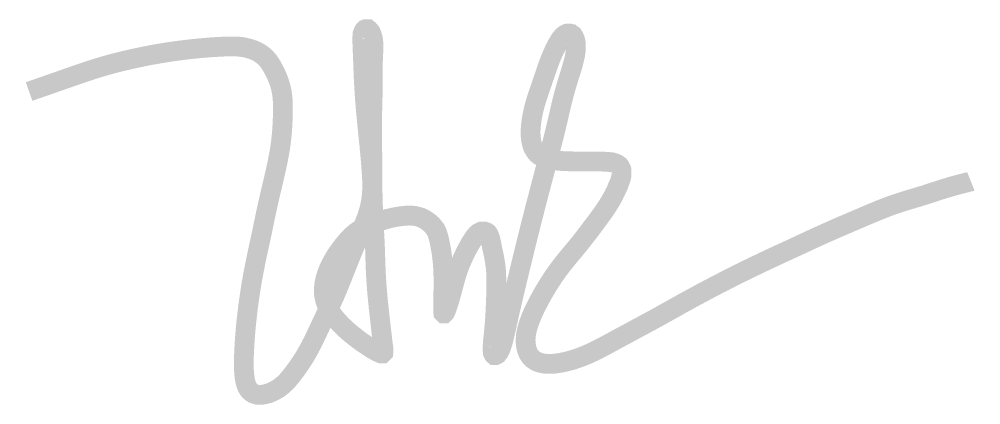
# Model space of a CAD drawing. Header units: inches. Extents: x -0.6 to 10.4, y 0.2 to 4.6.
import ezdxf

# ---------------------------------------------------------------- set-up
doc = ezdxf.new("R2010")
doc.units = ezdxf.units.IN
doc.header["$MEASUREMENT"] = 0
doc.layers.add('1', color=1, linetype='Continuous')

# ---------------------------------------------------------------- blocks, each defined once
blk = doc.blocks.new('*U2')
at = {"const_width": 0.03}
blk.add_lwpolyline([(-0.0078, 0.4648), (-0.0004, 0.4674), (0.0059, 0.4696), (0.0114, 0.4715), (0.016, 0.4731), (0.02, 0.4745), (0.0235, 0.4757), (0.0265, 0.4768), (0.0292, 0.4777), (0.0317, 0.4786), (0.0341, 0.4794), (0.0363, 0.4802), (0.0383, 0.4809), (0.0403, 0.4816), (0.0421, 0.4822), (0.0439, 0.4829), (0.0457, 0.4835), (0.0474, 0.4841), (0.049, 0.4846), (0.0506, 0.4852), (0.0522, 0.4858), (0.0537, 0.4863), (0.0553, 0.4868), (0.0567, 0.4873), (0.0582, 0.4878), (0.0596, 0.4883), (0.061, 0.4888), (0.0623, 0.4893), (0.0637, 0.4897), (0.065, 0.4902), (0.0663, 0.4906), (0.0675, 0.4911), (0.0687, 0.4915), (0.0699, 0.4919), (0.0711, 0.4923), (0.0722, 0.4927), (0.0734, 0.4931), (0.0745, 0.4934), (0.0756, 0.4938), (0.0767, 0.4942), (0.0777, 0.4945), (0.0787, 0.4949), (0.0798, 0.4952), (0.0808, 0.4956), (0.0818, 0.4959), (0.0827, 0.4962), (0.0837, 0.4965), (0.0847, 0.4968), (0.0856, 0.4972), (0.0865, 0.4975), (0.0875, 0.4978), (0.0884, 0.4981), (0.0893, 0.4983), (0.0902, 0.4986), (0.0911, 0.4989), (0.092, 0.4992), (0.0928, 0.4995), (0.0937, 0.4998), (0.0946, 0.5), (0.0955, 0.5003), (0.0963, 0.5006), (0.0972, 0.5008), (0.0981, 0.5011), (0.0989, 0.5013), (0.0998, 0.5016), (0.1006, 0.5019), (0.1015, 0.5021), (0.1023, 0.5024), (0.1032, 0.5026), (0.104, 0.5029), (0.1048, 0.5031), (0.1057, 0.5034), (0.1065, 0.5036), (0.1073, 0.5038), (0.1082, 0.5041), (0.109, 0.5043), (0.1098, 0.5045), (0.1107, 0.5048), (0.1115, 0.505), (0.1123, 0.5052), (0.1131, 0.5055), (0.1139, 0.5057), (0.1148, 0.5059), (0.1156, 0.5061), (0.1164, 0.5064), (0.1172, 0.5066), (0.118, 0.5068), (0.1188, 0.507), (0.1196, 0.5072), (0.1204, 0.5074), (0.1212, 0.5076), (0.122, 0.5079), (0.1229, 0.5081), (0.1237, 0.5083), (0.1245, 0.5085), (0.1253, 0.5087), (0.1261, 0.5089), (0.1269, 0.5091), (0.1277, 0.5093), (0.1284, 0.5095), (0.1292, 0.5097), (0.13, 0.5099), (0.1308, 0.5101), (0.1316, 0.5103), (0.1324, 0.5105), (0.1332, 0.5107), (0.134, 0.5108), (0.1348, 0.511), (0.1356, 0.5112), (0.1364, 0.5114), (0.1372, 0.5116), (0.138, 0.5118), (0.1388, 0.512), (0.1396, 0.5122), (0.1404, 0.5124), (0.1411, 0.5125), (0.1419, 0.5127), (0.1427, 0.5129), (0.1435, 0.5131), (0.1443, 0.5133), (0.1451, 0.5134), (0.1459, 0.5136), (0.1467, 0.5138), (0.1475, 0.514), (0.1483, 0.5142), (0.1491, 0.5143), (0.1499, 0.5145), (0.1507, 0.5147), (0.1515, 0.5149), (0.1523, 0.515), (0.1531, 0.5152), (0.1539, 0.5154), (0.1547, 0.5156), (0.1555, 0.5157), (0.1563, 0.5159), (0.1571, 0.5161), (0.1579, 0.5163), (0.1587, 0.5164), (0.1595, 0.5166), (0.1603, 0.5168), (0.1611, 0.5169), (0.1619, 0.5171), (0.1627, 0.5173), (0.1635, 0.5174), (0.1643, 0.5176), (0.1651, 0.5178), (0.1659, 0.5179), (0.1667, 0.5181), (0.1675, 0.5183), (0.1683, 0.5184), (0.1691, 0.5186), (0.1699, 0.5187), (0.1707, 0.5189), (0.1716, 0.5191), (0.1724, 0.5192), (0.1732, 0.5194), (0.174, 0.5195), (0.1748, 0.5197), (0.1756, 0.5199), (0.1764, 0.52), (0.1772, 0.5202), (0.178, 0.5203), (0.1788, 0.5205), (0.1797, 0.5206), (0.1805, 0.5208), (0.1813, 0.5209), (0.1821, 0.5211), (0.1829, 0.5212), (0.1837, 0.5214), (0.1845, 0.5215), (0.1854, 0.5217), (0.1862, 0.5218), (0.187, 0.5219), (0.1878, 0.5221), (0.1886, 0.5222), (0.1895, 0.5224), (0.1903, 0.5225), (0.1911, 0.5227), (0.1919, 0.5228), (0.1927, 0.5229), (0.1936, 0.5231), (0.1944, 0.5232), (0.1952, 0.5233), (0.196, 0.5235), (0.1968, 0.5236), (0.1977, 0.5237), (0.1985, 0.5239), (0.1993, 0.524), (0.2001, 0.5241), (0.201, 0.5243), (0.2018, 0.5244), (0.2026, 0.5245), (0.2034, 0.5247), (0.2043, 0.5248), (0.2051, 0.5249), (0.2059, 0.525), (0.2067, 0.5252), (0.2076, 0.5253), (0.2084, 0.5254), (0.2092, 0.5255), (0.21, 0.5256), (0.2109, 0.5258), (0.2117, 0.5259), (0.2125, 0.526), (0.2133, 0.5261), (0.2142, 0.5262), (0.215, 0.5263), (0.2158, 0.5264), (0.2166, 0.5266), (0.2175, 0.5267), (0.2183, 0.5268), (0.2191, 0.5269), (0.2199, 0.527), (0.2207, 0.5271), (0.2216, 0.5272), (0.2224, 0.5273), (0.2232, 0.5274), (0.224, 0.5275), (0.2248, 0.5276), (0.2256, 0.5277), (0.2265, 0.5278), (0.2273, 0.5279), (0.2281, 0.528), (0.2289, 0.5281), (0.2297, 0.5282), (0.2305, 0.5283), (0.2313, 0.5284), (0.2321, 0.5285), (0.2329, 0.5286), (0.2338, 0.5287), (0.2346, 0.5288), (0.2354, 0.5289), (0.2362, 0.529), (0.237, 0.5291), (0.2378, 0.5291), (0.2386, 0.5292), (0.2394, 0.5293), (0.2401, 0.5294), (0.2409, 0.5295), (0.2417, 0.5296), (0.2425, 0.5297), (0.2433, 0.5297), (0.2441, 0.5298), (0.2449, 0.5299), (0.2457, 0.53), (0.2464, 0.5301), (0.2472, 0.5301), (0.248, 0.5302), (0.2488, 0.5303), (0.2495, 0.5304), (0.2503, 0.5304), (0.2511, 0.5305), (0.2518, 0.5306), (0.2526, 0.5306), (0.2534, 0.5307), (0.2541, 0.5308), (0.2549, 0.5309), (0.2556, 0.5309), (0.2564, 0.531), (0.2572, 0.5311), (0.2579, 0.5311), (0.2586, 0.5312), (0.2594, 0.5312), (0.2601, 0.5313), (0.2609, 0.5314), (0.2616, 0.5314), (0.2623, 0.5315), (0.2631, 0.5315), (0.2638, 0.5316), (0.2645, 0.5317), (0.2652, 0.5317), (0.266, 0.5318), (0.2667, 0.5318), (0.2674, 0.5319), (0.2681, 0.5319), (0.2688, 0.532), (0.2695, 0.532), (0.2702, 0.5321), (0.2709, 0.5321), (0.2716, 0.5322), (0.2723, 0.5322), (0.273, 0.5323), (0.2737, 0.5323), (0.2743, 0.5323), (0.275, 0.5324), (0.2757, 0.5324), (0.2764, 0.5325), (0.277, 0.5325), (0.2777, 0.5325), (0.2784, 0.5326), (0.279, 0.5326), (0.2797, 0.5327), (0.2803, 0.5327), (0.281, 0.5327), (0.2816, 0.5328), (0.2822, 0.5328), (0.2829, 0.5328), (0.2835, 0.5329), (0.2841, 0.5329), (0.2848, 0.5329), (0.2854, 0.5329), (0.286, 0.533), (0.2866, 0.533), (0.2872, 0.533), (0.2878, 0.5331), (0.2884, 0.5331), (0.289, 0.5331), (0.2896, 0.5331), (0.2902, 0.5331), (0.2908, 0.5332), (0.2913, 0.5332), (0.2919, 0.5332), (0.2925, 0.5332), (0.293, 0.5332), (0.2936, 0.5333), (0.2942, 0.5333), (0.2947, 0.5333), (0.2953, 0.5333), (0.2958, 0.5333), (0.2963, 0.5333), (0.2969, 0.5333), (0.2974, 0.5333), (0.2979, 0.5333), (0.2985, 0.5333), (0.299, 0.5334), (0.2995, 0.5334), (0.3, 0.5334), (0.3005, 0.5334), (0.301, 0.5334), (0.3015, 0.5334), (0.302, 0.5334), (0.3025, 0.5334), (0.303, 0.5333), (0.3035, 0.5333), (0.304, 0.5333), (0.3045, 0.5333), (0.3049, 0.5333), (0.3054, 0.5333), (0.3059, 0.5333), (0.3064, 0.5333), (0.3068, 0.5333), (0.3073, 0.5332), (0.3078, 0.5332), (0.3082, 0.5332), (0.3087, 0.5332), (0.3091, 0.5331), (0.3096, 0.5331), (0.3101, 0.5331), (0.3105, 0.5331), (0.311, 0.533), (0.3114, 0.533), (0.3119, 0.5329), (0.3123, 0.5329), (0.3127, 0.5329), (0.3132, 0.5328), (0.3136, 0.5328), (0.3141, 0.5327), (0.3145, 0.5327), (0.3149, 0.5326), (0.3154, 0.5326), (0.3158, 0.5325), (0.3162, 0.5325), (0.3167, 0.5324), (0.3171, 0.5323), (0.3175, 0.5323), (0.318, 0.5322), (0.3184, 0.5321), (0.3188, 0.5321), (0.3192, 0.532), (0.3197, 0.5319), (0.3201, 0.5318), (0.3205, 0.5317), (0.321, 0.5317), (0.3214, 0.5316), (0.3218, 0.5315), (0.3222, 0.5314), (0.3227, 0.5313), (0.3231, 0.5312), (0.3235, 0.5311), (0.3239, 0.531), (0.3244, 0.5309), (0.3248, 0.5308), (0.3252, 0.5307), (0.3256, 0.5306), (0.3261, 0.5304), (0.3265, 0.5303), (0.3269, 0.5302), (0.3273, 0.5301), (0.3278, 0.53), (0.3282, 0.5298), (0.3286, 0.5297), (0.329, 0.5296), (0.3295, 0.5294), (0.3299, 0.5293), (0.3303, 0.5291), (0.3307, 0.529), (0.3311, 0.5289), (0.3316, 0.5287), (0.332, 0.5286), (0.3324, 0.5284), (0.3328, 0.5282), (0.3332, 0.5281), (0.3336, 0.5279), (0.334, 0.5278), (0.3345, 0.5276), (0.3349, 0.5274), (0.3353, 0.5272), (0.3357, 0.5271), (0.3361, 0.5269), (0.3365, 0.5267), (0.3369, 0.5265), (0.3373, 0.5263), (0.3377, 0.5262), (0.3381, 0.526), (0.3385, 0.5258), (0.3389, 0.5256), (0.3393, 0.5254), (0.3396, 0.5252), (0.34, 0.525), (0.3404, 0.5248), (0.3408, 0.5246), (0.3412, 0.5244), (0.3416, 0.5241), (0.3419, 0.5239), (0.3423, 0.5237), (0.3427, 0.5235), (0.343, 0.5233), (0.3434, 0.523), (0.3438, 0.5228), (0.3441, 0.5226), (0.3445, 0.5224), (0.3448, 0.5221), (0.3452, 0.5219), (0.3456, 0.5216), (0.3459, 0.5214), (0.3462, 0.5212), (0.3466, 0.5209), (0.3469, 0.5207), (0.3473, 0.5204), (0.3476, 0.5201), (0.3479, 0.5199), (0.3482, 0.5196), (0.3486, 0.5194), (0.3489, 0.5191), (0.3492, 0.5188), (0.3495, 0.5186), (0.3498, 0.5183), (0.3501, 0.518), (0.3504, 0.5177), (0.3507, 0.5175), (0.351, 0.5172), (0.3513, 0.5169), (0.3516, 0.5166), (0.3519, 0.5163), (0.3522, 0.516), (0.3525, 0.5157), (0.3528, 0.5154), (0.3531, 0.5151), (0.3533, 0.5148), (0.3536, 0.5145), (0.3539, 0.5142), (0.3542, 0.5139), (0.3544, 0.5136), (0.3547, 0.5133), (0.355, 0.513), (0.3552, 0.5127), (0.3555, 0.5123), (0.3558, 0.512), (0.356, 0.5117), (0.3563, 0.5114), (0.3565, 0.511), (0.3568, 0.5107), (0.357, 0.5104), (0.3573, 0.51), (0.3575, 0.5097), (0.3578, 0.5093), (0.358, 0.509), (0.3583, 0.5086), (0.3585, 0.5083), (0.3587, 0.5079), (0.359, 0.5076), (0.3592, 0.5072), (0.3595, 0.5068), (0.3597, 0.5065), (0.3599, 0.5061), (0.3602, 0.5057), (0.3604, 0.5054), (0.3606, 0.505), (0.3609, 0.5046), (0.3611, 0.5042), (0.3613, 0.5038), (0.3615, 0.5034), (0.3618, 0.5031), (0.362, 0.5027), (0.3622, 0.5023), (0.3624, 0.5019), (0.3627, 0.5015), (0.3629, 0.5011), (0.3631, 0.5007), (0.3633, 0.5002), (0.3636, 0.4998), (0.3638, 0.4994), (0.364, 0.499), (0.3642, 0.4986), (0.3645, 0.4982), (0.3647, 0.4977), (0.3649, 0.4973), (0.3651, 0.4969), (0.3653, 0.4964), (0.3656, 0.496), (0.3658, 0.4956), (0.366, 0.4951), (0.3662, 0.4947), (0.3665, 0.4942), (0.3667, 0.4938), (0.3669, 0.4933), (0.3671, 0.4929), (0.3673, 0.4924), (0.3675, 0.4919), (0.3678, 0.4915), (0.368, 0.491), (0.3682, 0.4905), (0.3684, 0.4901), (0.3686, 0.4896), (0.3688, 0.4891), (0.369, 0.4886), (0.3692, 0.4882), (0.3694, 0.4877), (0.3697, 0.4872), (0.3699, 0.4867), (0.3701, 0.4862), (0.3703, 0.4857), (0.3705, 0.4852), (0.3707, 0.4848), (0.3709, 0.4843), (0.3711, 0.4838), (0.3713, 0.4833), (0.3714, 0.4828), (0.3716, 0.4823), (0.3718, 0.4817), (0.372, 0.4812), (0.3722, 0.4807), (0.3724, 0.4802), (0.3726, 0.4797), (0.3727, 0.4792), (0.3729, 0.4787), (0.3731, 0.4782), (0.3733, 0.4776), (0.3734, 0.4771), (0.3736, 0.4766), (0.3738, 0.4761), (0.3739, 0.4755), (0.3741, 0.475), (0.3742, 0.4745), (0.3744, 0.4739), (0.3745, 0.4734), (0.3747, 0.4729), (0.3748, 0.4723), (0.375, 0.4718), (0.3751, 0.4713), (0.3753, 0.4707), (0.3754, 0.4702), (0.3755, 0.4696), (0.3757, 0.4691), (0.3758, 0.4686), (0.3759, 0.468), (0.376, 0.4675), (0.3761, 0.4669), (0.3763, 0.4664), (0.3764, 0.4658), (0.3765, 0.4653), (0.3766, 0.4647), (0.3767, 0.4642), (0.3768, 0.4636), (0.3769, 0.463), (0.3769, 0.4625), (0.377, 0.4619), (0.3771, 0.4614), (0.3772, 0.4608), (0.3773, 0.4602), (0.3774, 0.4597), (0.3774, 0.4591), (0.3775, 0.4586), (0.3776, 0.458), (0.3776, 0.4574), (0.3777, 0.4569), (0.3777, 0.4563), (0.3778, 0.4557), (0.3778, 0.4552), (0.3779, 0.4546), (0.3779, 0.454), (0.378, 0.4535), (0.378, 0.4529), (0.3781, 0.4523), (0.3781, 0.4518), (0.3782, 0.4512), (0.3782, 0.4506), (0.3782, 0.4501), (0.3782, 0.4495), (0.3783, 0.4489), (0.3783, 0.4484), (0.3783, 0.4478), (0.3783, 0.4472), (0.3784, 0.4467), (0.3784, 0.4461), (0.3784, 0.4455), (0.3784, 0.4449), (0.3784, 0.4444), (0.3784, 0.4438), (0.3785, 0.4432), (0.3785, 0.4427), (0.3785, 0.4421), (0.3785, 0.4415), (0.3785, 0.441), (0.3785, 0.4404), (0.3785, 0.4398), (0.3785, 0.4392), (0.3785, 0.4387), (0.3785, 0.4381), (0.3785, 0.4375), (0.3785, 0.437), (0.3785, 0.4364), (0.3785, 0.4358), (0.3785, 0.4353), (0.3784, 0.4347), (0.3784, 0.4342), (0.3784, 0.4336), (0.3784, 0.433), (0.3784, 0.4325), (0.3784, 0.4319), (0.3784, 0.4313), (0.3784, 0.4308), (0.3784, 0.4302), (0.3783, 0.4297), (0.3783, 0.4291), (0.3783, 0.4286), (0.3783, 0.428), (0.3783, 0.4274), (0.3783, 0.4269), (0.3783, 0.4263), (0.3782, 0.4258), (0.3782, 0.4252), (0.3782, 0.4247), (0.3782, 0.4241), (0.3782, 0.4236), (0.3781, 0.423), (0.3781, 0.4225), (0.3781, 0.4219), (0.3781, 0.4214), (0.3781, 0.4208), (0.378, 0.4203), (0.378, 0.4197), (0.378, 0.4192), (0.378, 0.4186), (0.3779, 0.4181), (0.3779, 0.4175), (0.3779, 0.417), (0.3779, 0.4164), (0.3778, 0.4159), (0.3778, 0.4153), (0.3778, 0.4148), (0.3778, 0.4142), (0.3777, 0.4137), (0.3777, 0.4132), (0.3777, 0.4126), (0.3776, 0.4121), (0.3776, 0.4115), (0.3776, 0.411), (0.3775, 0.4104), (0.3775, 0.4099), (0.3775, 0.4093), (0.3774, 0.4088), (0.3774, 0.4082), (0.3773, 0.4077), (0.3773, 0.4071), (0.3773, 0.4066), (0.3772, 0.406), (0.3772, 0.4055), (0.3771, 0.4049), (0.3771, 0.4044), (0.3771, 0.4038), (0.377, 0.4033), (0.377, 0.4027), (0.3769, 0.4022), (0.3769, 0.4016), (0.3768, 0.4011), (0.3768, 0.4005), (0.3767, 0.3999), (0.3767, 0.3994), (0.3766, 0.3988), (0.3766, 0.3983), (0.3765, 0.3977), (0.3765, 0.3972), (0.3764, 0.3966), (0.3763, 0.396), (0.3763, 0.3955), (0.3762, 0.3949), (0.3762, 0.3943), (0.3761, 0.3938), (0.376, 0.3932), (0.376, 0.3926), (0.3759, 0.3921), (0.3759, 0.3915), (0.3758, 0.3909), (0.3757, 0.3904), (0.3756, 0.3898), (0.3756, 0.3892), (0.3755, 0.3886), (0.3754, 0.388), (0.3754, 0.3875), (0.3753, 0.3869), (0.3752, 0.3863), (0.3751, 0.3857), (0.375, 0.3851), (0.375, 0.3845), (0.3749, 0.3839), (0.3748, 0.3833), (0.3747, 0.3827), (0.3746, 0.3821), (0.3745, 0.3815), (0.3745, 0.3809), (0.3744, 0.3803), (0.3743, 0.3796), (0.3742, 0.379), (0.3741, 0.3784), (0.374, 0.3778), (0.3739, 0.3771), (0.3738, 0.3765), (0.3737, 0.3758), (0.3736, 0.3752), (0.3735, 0.3745), (0.3733, 0.3739), (0.3732, 0.3732), (0.3731, 0.3726), (0.373, 0.3719), (0.3729, 0.3712), (0.3728, 0.3706), (0.3726, 0.3699), (0.3725, 0.3692), (0.3724, 0.3685), (0.3723, 0.3678), (0.3721, 0.3671), (0.372, 0.3664), (0.3719, 0.3657), (0.3717, 0.365), (0.3716, 0.3642), (0.3715, 0.3635), (0.3713, 0.3628), (0.3712, 0.362), (0.371, 0.3613), (0.3709, 0.3605), (0.3707, 0.3598), (0.3706, 0.359), (0.3704, 0.3582), (0.3703, 0.3575), (0.3701, 0.3567), (0.3699, 0.3559), (0.3698, 0.3551), (0.3696, 0.3543), (0.3694, 0.3535), (0.3692, 0.3527), (0.3691, 0.3518), (0.3689, 0.351), (0.3687, 0.3502), (0.3685, 0.3493), (0.3683, 0.3485), (0.3682, 0.3476), (0.368, 0.3468), (0.3678, 0.3459), (0.3676, 0.345), (0.3674, 0.3441), (0.3672, 0.3433), (0.367, 0.3424), (0.3668, 0.3415), (0.3666, 0.3406), (0.3664, 0.3397), (0.3662, 0.3388), (0.366, 0.3379), (0.3657, 0.337), (0.3655, 0.3361), (0.3653, 0.3351), (0.3651, 0.3342), (0.3649, 0.3333), (0.3647, 0.3324), (0.3645, 0.3314), (0.3642, 0.3305), (0.364, 0.3296), (0.3638, 0.3286), (0.3636, 0.3277), (0.3634, 0.3268), (0.3631, 0.3258), (0.3629, 0.3249), (0.3627, 0.3239), (0.3625, 0.323), (0.3623, 0.3221), (0.362, 0.3211), (0.3618, 0.3202), (0.3616, 0.3192), (0.3614, 0.3183), (0.3612, 0.3174), (0.3609, 0.3164), (0.3607, 0.3155), (0.3605, 0.3145), (0.3603, 0.3136), (0.36, 0.3127), (0.3598, 0.3117), (0.3596, 0.3108), (0.3594, 0.3099), (0.3592, 0.3089), (0.359, 0.308), (0.3587, 0.3071), (0.3585, 0.3062), (0.3583, 0.3053), (0.3581, 0.3044), (0.3579, 0.3035), (0.3577, 0.3026), (0.3575, 0.3017), (0.3573, 0.3008), (0.3571, 0.2999), (0.3569, 0.299), (0.3567, 0.2981), (0.3565, 0.2972), (0.3563, 0.2964), (0.3561, 0.2955), (0.3559, 0.2946), (0.3557, 0.2938), (0.3555, 0.2929), (0.3553, 0.2921), (0.3551, 0.2912), (0.3549, 0.2904), (0.3547, 0.2896), (0.3546, 0.2887), (0.3544, 0.2879), (0.3542, 0.2871), (0.354, 0.2863), (0.3538, 0.2855), (0.3537, 0.2847), (0.3535, 0.2839), (0.3533, 0.2831), (0.3531, 0.2823), (0.353, 0.2815), (0.3528, 0.2807), (0.3526, 0.2799), (0.3525, 0.2791), (0.3523, 0.2784), (0.3521, 0.2776), (0.352, 0.2768), (0.3518, 0.276), (0.3516, 0.2753), (0.3515, 0.2745), (0.3513, 0.2737), (0.3512, 0.273), (0.351, 0.2722), (0.3508, 0.2715), (0.3507, 0.2707), (0.3505, 0.2699), (0.3504, 0.2692), (0.3502, 0.2684), (0.3501, 0.2676), (0.3499, 0.2669), (0.3497, 0.2661), (0.3496, 0.2654), (0.3494, 0.2646), (0.3493, 0.2638), (0.3491, 0.2631), (0.3489, 0.2623), (0.3488, 0.2615), (0.3486, 0.2608), (0.3485, 0.26), (0.3483, 0.2592), (0.3482, 0.2585), (0.348, 0.2577), (0.3478, 0.2569), (0.3477, 0.2561), (0.3475, 0.2554), (0.3473, 0.2546), (0.3472, 0.2538), (0.347, 0.253), (0.3469, 0.2522), (0.3467, 0.2514), (0.3465, 0.2506), (0.3464, 0.2498), (0.3462, 0.249), (0.346, 0.2482), (0.3458, 0.2474), (0.3457, 0.2466), (0.3455, 0.2457), (0.3453, 0.2449), (0.3451, 0.2441), (0.345, 0.2432), (0.3448, 0.2424), (0.3446, 0.2415), (0.3444, 0.2407), (0.3442, 0.2398), (0.344, 0.239), (0.3439, 0.2381), (0.3437, 0.2372), (0.3435, 0.2363), (0.3433, 0.2355), (0.3431, 0.2346), (0.3429, 0.2337), (0.3427, 0.2328), (0.3425, 0.2319), (0.3423, 0.231), (0.3421, 0.2301), (0.3419, 0.2292), (0.3417, 0.2283), (0.3415, 0.2274), (0.3413, 0.2265), (0.3411, 0.2255), (0.341, 0.2246), (0.3408, 0.2237), (0.3406, 0.2227), (0.3404, 0.2218), (0.3401, 0.2209), (0.3399, 0.2199), (0.3397, 0.219), (0.3395, 0.2181), (0.3393, 0.2171), (0.3391, 0.2162), (0.3389, 0.2152), (0.3387, 0.2143), (0.3385, 0.2133), (0.3383, 0.2123), (0.3381, 0.2114), (0.3379, 0.2104), (0.3377, 0.2095), (0.3375, 0.2085), (0.3373, 0.2075), (0.3371, 0.2066), (0.3369, 0.2056), (0.3367, 0.2046), (0.3365, 0.2037), (0.3363, 0.2027), (0.3361, 0.2017), (0.3359, 0.2008), (0.3357, 0.1998), (0.3356, 0.1988), (0.3354, 0.1978), (0.3352, 0.1969), (0.335, 0.1959), (0.3348, 0.1949), (0.3346, 0.1939), (0.3344, 0.193), (0.3342, 0.192), (0.334, 0.191), (0.3338, 0.19), (0.3337, 0.1891), (0.3335, 0.1881), (0.3333, 0.1871), (0.3331, 0.1862), (0.3329, 0.1852), (0.3327, 0.1842), (0.3326, 0.1833), (0.3324, 0.1823), (0.3322, 0.1813), (0.332, 0.1804), (0.3319, 0.1794), (0.3317, 0.1784), (0.3315, 0.1775), (0.3314, 0.1765), (0.3312, 0.1755), (0.331, 0.1746), (0.3309, 0.1736), (0.3307, 0.1727), (0.3306, 0.1717), (0.3304, 0.1708), (0.3302, 0.1698), (0.3301, 0.1689), (0.3299, 0.1679), (0.3298, 0.167), (0.3296, 0.1661), (0.3295, 0.1651), (0.3293, 0.1642), (0.3292, 0.1633), (0.329, 0.1623), (0.3289, 0.1614), (0.3288, 0.1605), (0.3286, 0.1596), (0.3285, 0.1586), (0.3283, 0.1577), (0.3282, 0.1568), (0.3281, 0.1559), (0.3279, 0.155), (0.3278, 0.1541), (0.3277, 0.1532), (0.3275, 0.1523), (0.3274, 0.1514), (0.3273, 0.1505), (0.3272, 0.1496), (0.327, 0.1487), (0.3269, 0.1478), (0.3268, 0.1469), (0.3267, 0.1461), (0.3265, 0.1452), (0.3264, 0.1443), (0.3263, 0.1435), (0.3262, 0.1426), (0.3261, 0.1417), (0.326, 0.1409), (0.3259, 0.14), (0.3257, 0.1392), (0.3256, 0.1383), (0.3255, 0.1375), (0.3254, 0.1367), (0.3253, 0.1358), (0.3252, 0.135), (0.3251, 0.1342), (0.325, 0.1334), (0.3249, 0.1326), (0.3248, 0.1318), (0.3247, 0.131), (0.3246, 0.1302), (0.3245, 0.1294), (0.3244, 0.1286), (0.3243, 0.1278), (0.3242, 0.127), (0.3241, 0.1263), (0.324, 0.1255), (0.324, 0.1247), (0.3239, 0.124), (0.3238, 0.1232), (0.3237, 0.1225), (0.3236, 0.1217), (0.3235, 0.121), (0.3234, 0.1202), (0.3234, 0.1195), (0.3233, 0.1188), (0.3232, 0.118), (0.3231, 0.1173), (0.3231, 0.1166), (0.323, 0.1159), (0.3229, 0.1152), (0.3228, 0.1145), (0.3228, 0.1138), (0.3227, 0.1131), (0.3226, 0.1124), (0.3225, 0.1117), (0.3225, 0.111), (0.3224, 0.1103), (0.3223, 0.1096), (0.3223, 0.1089), (0.3222, 0.1082), (0.3221, 0.1075), (0.3221, 0.1069), (0.322, 0.1062), (0.3219, 0.1055), (0.3219, 0.1048), (0.3218, 0.1042), (0.3218, 0.1035), (0.3217, 0.1028), (0.3216, 0.1022), (0.3216, 0.1015), (0.3215, 0.1008), (0.3215, 0.1002), (0.3214, 0.0995), (0.3214, 0.0989), (0.3213, 0.0982), (0.3212, 0.0975), (0.3212, 0.0969), (0.3211, 0.0962), (0.3211, 0.0956), (0.321, 0.0949), (0.321, 0.0943), (0.3209, 0.0936), (0.3209, 0.0929), (0.3208, 0.0923), (0.3208, 0.0916), (0.3207, 0.091), (0.3207, 0.0903), (0.3206, 0.0897), (0.3206, 0.089), (0.3206, 0.0883), (0.3205, 0.0877), (0.3205, 0.087), (0.3204, 0.0863), (0.3204, 0.0857), (0.3203, 0.085), (0.3203, 0.0843), (0.3202, 0.0837), (0.3202, 0.083), (0.3202, 0.0823), (0.3201, 0.0817), (0.3201, 0.081), (0.32, 0.0803), (0.32, 0.0796), (0.3199, 0.079), (0.3199, 0.0783), (0.3199, 0.0776), (0.3198, 0.0769), (0.3198, 0.0762), (0.3198, 0.0756), (0.3197, 0.0749), (0.3197, 0.0742), (0.3196, 0.0735), (0.3196, 0.0728), (0.3196, 0.0721), (0.3195, 0.0715), (0.3195, 0.0708), (0.3195, 0.0701), (0.3194, 0.0694), (0.3194, 0.0687), (0.3194, 0.068), (0.3194, 0.0673), (0.3193, 0.0667), (0.3193, 0.066), (0.3193, 0.0653), (0.3192, 0.0646), (0.3192, 0.0639), (0.3192, 0.0632), (0.3192, 0.0626), (0.3192, 0.0619), (0.3191, 0.0612), (0.3191, 0.0605), (0.3191, 0.0598), (0.3191, 0.0592), (0.3191, 0.0585), (0.3191, 0.0578), (0.319, 0.0572), (0.319, 0.0565), (0.319, 0.0558), (0.319, 0.0552), (0.319, 0.0545), (0.319, 0.0538), (0.319, 0.0532), (0.319, 0.0525), (0.319, 0.0519), (0.319, 0.0512), (0.319, 0.0506), (0.319, 0.0499), (0.319, 0.0493), (0.319, 0.0486), (0.319, 0.048), (0.319, 0.0473), (0.319, 0.0467), (0.319, 0.0461), (0.319, 0.0455), (0.3191, 0.0448), (0.3191, 0.0442), (0.3191, 0.0436), (0.3191, 0.043), (0.3191, 0.0424), (0.3192, 0.0418), (0.3192, 0.0412), (0.3192, 0.0406), (0.3192, 0.04), (0.3193, 0.0394), (0.3193, 0.0388), (0.3193, 0.0382), (0.3194, 0.0376), (0.3194, 0.0371), (0.3195, 0.0365), (0.3195, 0.0359), (0.3196, 0.0354), (0.3196, 0.0348), (0.3197, 0.0343), (0.3197, 0.0337), (0.3198, 0.0332), (0.3198, 0.0326), (0.3199, 0.0321), (0.3199, 0.0316), (0.32, 0.031), (0.3201, 0.0305), (0.3201, 0.03), (0.3202, 0.0295), (0.3203, 0.029), (0.3204, 0.0285), (0.3204, 0.028), (0.3205, 0.0275), (0.3206, 0.027), (0.3207, 0.0265), (0.3208, 0.026), (0.3209, 0.0256), (0.321, 0.0251), (0.3211, 0.0246), (0.3212, 0.0242), (0.3213, 0.0237), (0.3214, 0.0232), (0.3215, 0.0228), (0.3216, 0.0223), (0.3217, 0.0219), (0.3218, 0.0215), (0.322, 0.021), (0.3221, 0.0206), (0.3222, 0.0202), (0.3223, 0.0198), (0.3225, 0.0194), (0.3226, 0.019), (0.3228, 0.0186), (0.3229, 0.0182), (0.3231, 0.0178), (0.3232, 0.0174), (0.3234, 0.017), (0.3235, 0.0166), (0.3237, 0.0163), (0.3238, 0.0159), (0.324, 0.0155), (0.3242, 0.0152), (0.3243, 0.0148), (0.3245, 0.0145), (0.3247, 0.0142), (0.3249, 0.0138), (0.3251, 0.0135), (0.3253, 0.0132), (0.3255, 0.0129), (0.3257, 0.0125), (0.3259, 0.0122), (0.3261, 0.0119), (0.3263, 0.0116), (0.3265, 0.0113), (0.3267, 0.0111), (0.3269, 0.0108), (0.3272, 0.0105), (0.3274, 0.0102), (0.3276, 0.01), (0.3279, 0.0097), (0.3281, 0.0094), (0.3284, 0.0092), (0.3286, 0.009), (0.3289, 0.0087), (0.3291, 0.0085), (0.3294, 0.0083), (0.3296, 0.008), (0.3299, 0.0078), (0.3302, 0.0076), (0.3304, 0.0074), (0.3307, 0.0072), (0.331, 0.007), (0.3313, 0.0068), (0.3316, 0.0066), (0.3319, 0.0064), (0.3321, 0.0063), (0.3324, 0.0061), (0.3327, 0.0059), (0.333, 0.0058), (0.3333, 0.0056), (0.3337, 0.0055), (0.334, 0.0053), (0.3343, 0.0052), (0.3346, 0.0051), (0.3349, 0.0049), (0.3352, 0.0048), (0.3356, 0.0047), (0.3359, 0.0046), (0.3362, 0.0045), (0.3366, 0.0044), (0.3369, 0.0043), (0.3372, 0.0042), (0.3376, 0.0041), (0.3379, 0.004), (0.3383, 0.0039), (0.3386, 0.0039), (0.339, 0.0038), (0.3393, 0.0037), (0.3397, 0.0037), (0.3401, 0.0036), (0.3404, 0.0036), (0.3408, 0.0035), (0.3411, 0.0035), (0.3415, 0.0035), (0.3419, 0.0035), (0.3423, 0.0034), (0.3426, 0.0034), (0.343, 0.0034), (0.3434, 0.0034), (0.3438, 0.0034), (0.3442, 0.0034), (0.3446, 0.0034), (0.345, 0.0034), (0.3454, 0.0035), (0.3457, 0.0035), (0.3461, 0.0035), (0.3465, 0.0036), (0.3469, 0.0036), (0.3474, 0.0036), (0.3478, 0.0037), (0.3482, 0.0038), (0.3486, 0.0038), (0.349, 0.0039), (0.3494, 0.0039), (0.3498, 0.004), (0.3502, 0.0041), (0.3506, 0.0042), (0.3511, 0.0043), (0.3515, 0.0044), (0.3519, 0.0045), (0.3523, 0.0046), (0.3527, 0.0047), (0.3532, 0.0048), (0.3536, 0.0049), (0.354, 0.005), (0.3544, 0.0051), (0.3548, 0.0053), (0.3553, 0.0054), (0.3557, 0.0055), (0.3561, 0.0057), (0.3566, 0.0058), (0.357, 0.006), (0.3574, 0.0061), (0.3578, 0.0063), (0.3583, 0.0064), (0.3587, 0.0066), (0.3591, 0.0068), (0.3595, 0.0069), (0.36, 0.0071), (0.3604, 0.0073), (0.3608, 0.0075), (0.3612, 0.0077), (0.3617, 0.0078), (0.3621, 0.008), (0.3625, 0.0082), (0.3629, 0.0084), (0.3634, 0.0086), (0.3638, 0.0088), (0.3642, 0.009), (0.3646, 0.0092), (0.365, 0.0095), (0.3654, 0.0097), (0.3659, 0.0099), (0.3663, 0.0101), (0.3667, 0.0103), (0.3671, 0.0106), (0.3675, 0.0108), (0.3679, 0.011), (0.3683, 0.0113), (0.3687, 0.0115), (0.3691, 0.0117), (0.3695, 0.012), (0.3699, 0.0122), (0.3703, 0.0125), (0.3707, 0.0127), (0.3711, 0.013), (0.3715, 0.0132), (0.3718, 0.0135), (0.3722, 0.0137), (0.3726, 0.014), (0.373, 0.0142), (0.3734, 0.0145), (0.3737, 0.0148), (0.3741, 0.015), (0.3745, 0.0153), (0.3748, 0.0156), (0.3752, 0.0159), (0.3756, 0.0161), (0.3759, 0.0164), (0.3763, 0.0167), (0.3766, 0.017), (0.377, 0.0173), (0.3773, 0.0175), (0.3777, 0.0178), (0.378, 0.0181), (0.3784, 0.0184), (0.3787, 0.0187), (0.379, 0.019), (0.3794, 0.0193), (0.3797, 0.0196), (0.3801, 0.0199), (0.3804, 0.0202), (0.3807, 0.0205), (0.3811, 0.0209), (0.3814, 0.0212), (0.3817, 0.0215), (0.382, 0.0218), (0.3824, 0.0221), (0.3827, 0.0225), (0.383, 0.0228), (0.3833, 0.0231), (0.3837, 0.0235), (0.384, 0.0238), (0.3843, 0.0242), (0.3846, 0.0245), (0.385, 0.0248), (0.3853, 0.0252), (0.3856, 0.0255), (0.3859, 0.0259), (0.3862, 0.0263), (0.3866, 0.0266), (0.3869, 0.027), (0.3872, 0.0274), (0.3875, 0.0277), (0.3878, 0.0281), (0.3882, 0.0285), (0.3885, 0.0289), (0.3888, 0.0293), (0.3891, 0.0296), (0.3895, 0.03), (0.3898, 0.0304), (0.3901, 0.0308), (0.3904, 0.0312), (0.3908, 0.0316), (0.3911, 0.032), (0.3914, 0.0325), (0.3917, 0.0329), (0.3921, 0.0333), (0.3924, 0.0337), (0.3927, 0.0341), (0.3931, 0.0346), (0.3934, 0.035), (0.3937, 0.0355), (0.3941, 0.0359), (0.3944, 0.0363), (0.3948, 0.0368), (0.3951, 0.0372), (0.3954, 0.0377), (0.3958, 0.0382), (0.3961, 0.0386), (0.3965, 0.0391), (0.3968, 0.0396), (0.3972, 0.04), (0.3975, 0.0405), (0.3979, 0.041), (0.3982, 0.0415), (0.3986, 0.042), (0.399, 0.0425), (0.3993, 0.043), (0.3997, 0.0435), (0.4, 0.044), (0.4004, 0.0445), (0.4008, 0.045), (0.4011, 0.0455), (0.4015, 0.046), (0.4018, 0.0465), (0.4022, 0.0471), (0.4026, 0.0476), (0.4029, 0.0481), (0.4033, 0.0487), (0.4037, 0.0492), (0.404, 0.0497), (0.4044, 0.0503), (0.4048, 0.0508), (0.4051, 0.0514), (0.4055, 0.0519), (0.4059, 0.0525), (0.4062, 0.053), (0.4066, 0.0536), (0.407, 0.0542), (0.4074, 0.0547), (0.4077, 0.0553), (0.4081, 0.0559), (0.4085, 0.0564), (0.4088, 0.057), (0.4092, 0.0576), (0.4096, 0.0582), (0.4099, 0.0588), (0.4103, 0.0594), (0.4107, 0.06), (0.411, 0.0605), (0.4114, 0.0611), (0.4118, 0.0617), (0.4121, 0.0623), (0.4125, 0.0629), (0.4129, 0.0635), (0.4132, 0.0642), (0.4136, 0.0648), (0.4139, 0.0654), (0.4143, 0.066), (0.4147, 0.0666), (0.415, 0.0672), (0.4154, 0.0679), (0.4157, 0.0685), (0.4161, 0.0691), (0.4165, 0.0697), (0.4168, 0.0704), (0.4172, 0.071), (0.4175, 0.0716), (0.4179, 0.0723), (0.4182, 0.0729), (0.4186, 0.0735), (0.4189, 0.0742), (0.4193, 0.0748), (0.4196, 0.0755), (0.4199, 0.0761), (0.4203, 0.0768), (0.4206, 0.0774), (0.421, 0.0781), (0.4213, 0.0787), (0.4216, 0.0794), (0.422, 0.08), (0.4223, 0.0807), (0.4226, 0.0813), (0.423, 0.082), (0.4233, 0.0826), (0.4236, 0.0833), (0.424, 0.084), (0.4243, 0.0846), (0.4246, 0.0853), (0.425, 0.0859), (0.4253, 0.0866), (0.4256, 0.0873), (0.4259, 0.0879), (0.4262, 0.0886), (0.4266, 0.0892), (0.4269, 0.0899), (0.4272, 0.0906), (0.4275, 0.0912), (0.4278, 0.0919), (0.4282, 0.0926), (0.4285, 0.0932), (0.4288, 0.0939), (0.4291, 0.0945), (0.4294, 0.0952), (0.4297, 0.0959), (0.43, 0.0965), (0.4303, 0.0972), (0.4306, 0.0978), (0.431, 0.0985), (0.4313, 0.0991), (0.4316, 0.0998), (0.4319, 0.1005), (0.4322, 0.1011), (0.4325, 0.1018), (0.4328, 0.1024), (0.4331, 0.1031), (0.4334, 0.1037), (0.4337, 0.1043), (0.434, 0.105), (0.4343, 0.1056), (0.4346, 0.1063), (0.4349, 0.1069), (0.4352, 0.1075), (0.4355, 0.1082), (0.4358, 0.1088), (0.436, 0.1094), (0.4363, 0.1101), (0.4366, 0.1107), (0.4369, 0.1113), (0.4372, 0.1119), (0.4375, 0.1126), (0.4378, 0.1132), (0.4381, 0.1138), (0.4384, 0.1144), (0.4387, 0.115), (0.4389, 0.1156), (0.4392, 0.1162), (0.4395, 0.1168), (0.4398, 0.1174), (0.4401, 0.118), (0.4404, 0.1186), (0.4406, 0.1192), (0.4409, 0.1198), (0.4412, 0.1204), (0.4415, 0.121), (0.4418, 0.1215), (0.4421, 0.1221), (0.4423, 0.1227), (0.4426, 0.1233), (0.4429, 0.1239), (0.4432, 0.1244), (0.4434, 0.125), (0.4437, 0.1256), (0.444, 0.1262), (0.4443, 0.1267), (0.4445, 0.1273), (0.4448, 0.1279), (0.4451, 0.1284), (0.4454, 0.129), (0.4456, 0.1296), (0.4459, 0.1301), (0.4462, 0.1307), (0.4464, 0.1312), (0.4467, 0.1318), (0.447, 0.1323), (0.4472, 0.1329), (0.4475, 0.1335), (0.4478, 0.134), (0.448, 0.1346), (0.4483, 0.1351), (0.4486, 0.1357), (0.4488, 0.1362), (0.4491, 0.1368), (0.4494, 0.1373), (0.4496, 0.1379), (0.4499, 0.1384), (0.4501, 0.139), (0.4504, 0.1395), (0.4507, 0.1401), (0.4509, 0.1406), (0.4512, 0.1412), (0.4514, 0.1417), (0.4517, 0.1423), (0.4519, 0.1428), (0.4522, 0.1434), (0.4525, 0.1439), (0.4527, 0.1444), (0.453, 0.145), (0.4532, 0.1455), (0.4535, 0.1461), (0.4537, 0.1466), (0.454, 0.1472), (0.4542, 0.1477), (0.4545, 0.1483), (0.4547, 0.1488), (0.455, 0.1494), (0.4552, 0.1499), (0.4555, 0.1505), (0.4557, 0.151), (0.456, 0.1516), (0.4562, 0.1522), (0.4565, 0.1527), (0.4567, 0.1533), (0.457, 0.1538), (0.4572, 0.1544), (0.4574, 0.1549), (0.4577, 0.1555), (0.4579, 0.1561), (0.4582, 0.1566), (0.4584, 0.1572), (0.4587, 0.1578), (0.4589, 0.1583), (0.4592, 0.1589), (0.4594, 0.1595), (0.4596, 0.16), (0.4599, 0.1606), (0.4601, 0.1612), (0.4604, 0.1618), (0.4606, 0.1623), (0.4609, 0.1629), (0.4611, 0.1635), (0.4613, 0.1641), (0.4616, 0.1647), (0.4618, 0.1653), (0.4621, 0.1658), (0.4623, 0.1664), (0.4626, 0.167), (0.4628, 0.1676), (0.4631, 0.1682), (0.4633, 0.1688), (0.4636, 0.1694), (0.4638, 0.17), (0.4641, 0.1706), (0.4643, 0.1712), (0.4646, 0.1719), (0.4648, 0.1725), (0.4651, 0.1731), (0.4653, 0.1737), (0.4656, 0.1743), (0.4658, 0.175), (0.4661, 0.1756), (0.4663, 0.1762), (0.4666, 0.1768), (0.4668, 0.1775), (0.4671, 0.1781), (0.4673, 0.1788), (0.4676, 0.1794), (0.4679, 0.1801), (0.4681, 0.1807), (0.4684, 0.1814), (0.4687, 0.182), (0.4689, 0.1827), (0.4692, 0.1833), (0.4695, 0.184), (0.4697, 0.1847), (0.47, 0.1854), (0.4703, 0.186), (0.4705, 0.1867), (0.4708, 0.1874), (0.4711, 0.1881), (0.4714, 0.1888), (0.4716, 0.1895), (0.4719, 0.1902), (0.4722, 0.1909), (0.4725, 0.1916), (0.4728, 0.1923), (0.473, 0.193), (0.4733, 0.1937), (0.4736, 0.1944), (0.4739, 0.1951), (0.4742, 0.1959), (0.4745, 0.1966), (0.4748, 0.1973), (0.4751, 0.1981), (0.4754, 0.1988), (0.4756, 0.1995), (0.4759, 0.2003), (0.4762, 0.201), (0.4765, 0.2017), (0.4768, 0.2025), (0.4771, 0.2032), (0.4774, 0.204), (0.4777, 0.2047), (0.478, 0.2054), (0.4783, 0.2062), (0.4786, 0.2069), (0.4789, 0.2077), (0.4792, 0.2084), (0.4795, 0.2092), (0.4798, 0.2099), (0.4801, 0.2107), (0.4804, 0.2115), (0.4807, 0.2122), (0.481, 0.213), (0.4813, 0.2137), (0.4817, 0.2145), (0.482, 0.2152), (0.4823, 0.216), (0.4826, 0.2167), (0.4829, 0.2175), (0.4832, 0.2182), (0.4835, 0.219), (0.4838, 0.2197), (0.4841, 0.2205), (0.4844, 0.2212), (0.4847, 0.2219), (0.485, 0.2227), (0.4853, 0.2234), (0.4856, 0.2242), (0.4859, 0.2249), (0.4862, 0.2257), (0.4865, 0.2264), (0.4868, 0.2271), (0.4871, 0.2279), (0.4874, 0.2286), (0.4877, 0.2293), (0.488, 0.23), (0.4883, 0.2308), (0.4886, 0.2315), (0.4889, 0.2322), (0.4892, 0.2329), (0.4895, 0.2336), (0.4898, 0.2343), (0.4901, 0.235), (0.4904, 0.2357), (0.4907, 0.2364), (0.491, 0.2371), (0.4913, 0.2378), (0.4916, 0.2385), (0.4919, 0.2392), (0.4922, 0.2399), (0.4925, 0.2406), (0.4928, 0.2412), (0.4931, 0.2419), (0.4933, 0.2426), (0.4936, 0.2432), (0.4939, 0.2439), (0.4942, 0.2446), (0.4945, 0.2452), (0.4948, 0.2459), (0.495, 0.2466), (0.4953, 0.2472), (0.4956, 0.2479), (0.4959, 0.2485), (0.4962, 0.2491), (0.4964, 0.2498), (0.4967, 0.2504), (0.497, 0.2511), (0.4972, 0.2517), (0.4975, 0.2523), (0.4978, 0.253), (0.4981, 0.2536), (0.4983, 0.2542), (0.4986, 0.2549), (0.4988, 0.2555), (0.4991, 0.2561), (0.4994, 0.2567), (0.4996, 0.2573), (0.4999, 0.2579), (0.5001, 0.2586), (0.5004, 0.2592), (0.5006, 0.2598), (0.5009, 0.2604), (0.5011, 0.261), (0.5014, 0.2616), (0.5016, 0.2622), (0.5019, 0.2628), (0.5021, 0.2634), (0.5024, 0.264), (0.5026, 0.2646), (0.5028, 0.2652), (0.5031, 0.2658), (0.5033, 0.2664), (0.5035, 0.267), (0.5038, 0.2676), (0.504, 0.2682), (0.5042, 0.2688), (0.5045, 0.2693), (0.5047, 0.2699), (0.5049, 0.2705), (0.5051, 0.2711), (0.5053, 0.2717), (0.5056, 0.2723), (0.5058, 0.2729), (0.506, 0.2734), (0.5062, 0.274), (0.5064, 0.2746), (0.5066, 0.2752), (0.5068, 0.2758), (0.507, 0.2763), (0.5072, 0.2769), (0.5074, 0.2775), (0.5076, 0.2781), (0.5078, 0.2787), (0.508, 0.2792), (0.5081, 0.2798), (0.5083, 0.2804), (0.5085, 0.281), (0.5087, 0.2816), (0.5089, 0.2822), (0.509, 0.2828), (0.5092, 0.2834), (0.5094, 0.284), (0.5096, 0.2846), (0.5097, 0.2852), (0.5099, 0.2858), (0.51, 0.2864), (0.5102, 0.287), (0.5104, 0.2876), (0.5105, 0.2883), (0.5107, 0.2889), (0.5108, 0.2895), (0.511, 0.2902), (0.5111, 0.2908), (0.5112, 0.2915), (0.5114, 0.2921), (0.5115, 0.2928), (0.5116, 0.2935), (0.5118, 0.2941), (0.5119, 0.2948), (0.512, 0.2955), (0.5122, 0.2962), (0.5123, 0.2969), (0.5124, 0.2976), (0.5125, 0.2984), (0.5126, 0.2991), (0.5127, 0.2998), (0.5128, 0.3006), (0.5129, 0.3013), (0.513, 0.3021), (0.5131, 0.3029), (0.5132, 0.3037), (0.5133, 0.3045), (0.5134, 0.3053), (0.5135, 0.3061), (0.5136, 0.3069), (0.5137, 0.3078), (0.5138, 0.3086), (0.5138, 0.3095), (0.5139, 0.3104), (0.514, 0.3113), (0.514, 0.3122), (0.5141, 0.3131), (0.5142, 0.314), (0.5142, 0.3149), (0.5143, 0.3159), (0.5143, 0.3169), (0.5144, 0.3178), (0.5144, 0.3188), (0.5145, 0.3198), (0.5145, 0.3209), (0.5146, 0.3219), (0.5146, 0.3229), (0.5146, 0.324), (0.5147, 0.3251), (0.5147, 0.3262), (0.5147, 0.3273), (0.5148, 0.3284), (0.5148, 0.3295), (0.5148, 0.3307), (0.5148, 0.3318), (0.5148, 0.333), (0.5148, 0.3341), (0.5148, 0.3353), (0.5148, 0.3365), (0.5149, 0.3377), (0.5149, 0.3389), (0.5149, 0.3401), (0.5149, 0.3414), (0.5149, 0.3426), (0.5148, 0.3439), (0.5148, 0.3451), (0.5148, 0.3464), (0.5148, 0.3476), (0.5148, 0.3489), (0.5148, 0.3502), (0.5148, 0.3514), (0.5148, 0.3527), (0.5148, 0.354), (0.5147, 0.3553), (0.5147, 0.3566), (0.5147, 0.3579), (0.5147, 0.3592), (0.5147, 0.3605), (0.5146, 0.3618), (0.5146, 0.3631), (0.5146, 0.3644), (0.5146, 0.3657), (0.5146, 0.367), (0.5145, 0.3683), (0.5145, 0.3696), (0.5145, 0.3709), (0.5145, 0.3722), (0.5144, 0.3735), (0.5144, 0.3747), (0.5144, 0.376), (0.5144, 0.3773), (0.5143, 0.3786), (0.5143, 0.3799), (0.5143, 0.3811), (0.5143, 0.3824), (0.5142, 0.3836), (0.5142, 0.3849), (0.5142, 0.3861), (0.5142, 0.3874), (0.5142, 0.3886), (0.5141, 0.3898), (0.5141, 0.391), (0.5141, 0.3922), (0.5141, 0.3934), (0.5141, 0.3946), (0.5141, 0.3957), (0.514, 0.3969), (0.514, 0.3981), (0.514, 0.3992), (0.514, 0.4003), (0.514, 0.4014), (0.514, 0.4025), (0.514, 0.4036), (0.514, 0.4047), (0.514, 0.4058), (0.514, 0.4068), (0.514, 0.4079), (0.514, 0.4089), (0.514, 0.4099), (0.514, 0.4109), (0.514, 0.4119), (0.514, 0.4129), (0.514, 0.4139), (0.514, 0.4149), (0.514, 0.4159), (0.514, 0.4168), (0.5141, 0.4178), (0.5141, 0.4187), (0.5141, 0.4196), (0.5141, 0.4205), (0.5141, 0.4215), (0.5141, 0.4224), (0.5141, 0.4233), (0.5142, 0.4241), (0.5142, 0.425), (0.5142, 0.4259), (0.5142, 0.4268), (0.5142, 0.4276), (0.5143, 0.4285), (0.5143, 0.4293), (0.5143, 0.4302), (0.5143, 0.431), (0.5143, 0.4318), (0.5144, 0.4327), (0.5144, 0.4335), (0.5144, 0.4343), (0.5144, 0.4351), (0.5144, 0.4359), (0.5145, 0.4367), (0.5145, 0.4375), (0.5145, 0.4383), (0.5145, 0.4391), (0.5146, 0.4399), (0.5146, 0.4407), (0.5146, 0.4414), (0.5146, 0.4422), (0.5146, 0.443), (0.5147, 0.4438), (0.5147, 0.4446), (0.5147, 0.4453), (0.5147, 0.4461), (0.5148, 0.4469), (0.5148, 0.4476), (0.5148, 0.4484), (0.5148, 0.4492), (0.5148, 0.4499), (0.5148, 0.4507), (0.5149, 0.4515), (0.5149, 0.4522), (0.5149, 0.453), (0.5149, 0.4538), (0.5149, 0.4545), (0.5149, 0.4553), (0.5149, 0.4561), (0.515, 0.4568), (0.515, 0.4576), (0.515, 0.4584), (0.515, 0.4591), (0.515, 0.4599), (0.515, 0.4607), (0.515, 0.4615), (0.515, 0.4623), (0.515, 0.463), (0.515, 0.4638), (0.515, 0.4646), (0.515, 0.4654), (0.515, 0.4662), (0.515, 0.4669), (0.515, 0.4677), (0.5151, 0.4685), (0.5151, 0.4693), (0.5151, 0.4701), (0.5151, 0.4709), (0.5151, 0.4716), (0.5151, 0.4724), (0.5151, 0.4732), (0.5151, 0.474), (0.5151, 0.4748), (0.5151, 0.4756), (0.5151, 0.4764), (0.5151, 0.4771), (0.5151, 0.4779), (0.5151, 0.4787), (0.5151, 0.4795), (0.5151, 0.4803), (0.5151, 0.481), (0.5151, 0.4818), (0.5151, 0.4826), (0.5151, 0.4834), (0.5151, 0.4842), (0.5151, 0.4849), (0.5151, 0.4857), (0.5151, 0.4865), (0.5151, 0.4872), (0.5151, 0.488), (0.5151, 0.4888), (0.5151, 0.4895), (0.5151, 0.4903), (0.5151, 0.4911), (0.5151, 0.4918), (0.5151, 0.4926), (0.5151, 0.4933), (0.5151, 0.4941), (0.5151, 0.4948), (0.5151, 0.4956), (0.5151, 0.4963), (0.5151, 0.4971), (0.5151, 0.4978), (0.5151, 0.4986), (0.5152, 0.4993), (0.5152, 0.5), (0.5152, 0.5007), (0.5152, 0.5015), (0.5152, 0.5022), (0.5152, 0.5029), (0.5153, 0.5036), (0.5153, 0.5043), (0.5153, 0.5051), (0.5153, 0.5058), (0.5153, 0.5065), (0.5154, 0.5072), (0.5154, 0.5079), (0.5154, 0.5086), (0.5154, 0.5092), (0.5155, 0.5099), (0.5155, 0.5106), (0.5155, 0.5113), (0.5155, 0.512), (0.5156, 0.5126), (0.5156, 0.5133), (0.5156, 0.514), (0.5156, 0.5146), (0.5157, 0.5153), (0.5157, 0.5159), (0.5157, 0.5166), (0.5158, 0.5172), (0.5158, 0.5178), (0.5158, 0.5185), (0.5158, 0.5191), (0.5159, 0.5197), (0.5159, 0.5204), (0.5159, 0.521), (0.516, 0.5216), (0.516, 0.5222), (0.516, 0.5228), (0.516, 0.5234), (0.5161, 0.524), (0.5161, 0.5246), (0.5161, 0.5252), (0.5161, 0.5258), (0.5161, 0.5264), (0.5162, 0.5269), (0.5162, 0.5275), (0.5162, 0.5281), (0.5162, 0.5287), (0.5162, 0.5292), (0.5162, 0.5298), (0.5162, 0.5303), (0.5162, 0.5309), (0.5163, 0.5314), (0.5163, 0.5319), (0.5163, 0.5325), (0.5163, 0.533), (0.5163, 0.5335), (0.5163, 0.5341), (0.5162, 0.5346), (0.5162, 0.5351), (0.5162, 0.5356), (0.5162, 0.5361), (0.5162, 0.5366), (0.5162, 0.5371), (0.5162, 0.5376), (0.5161, 0.538), (0.5161, 0.5385), (0.5161, 0.539), (0.516, 0.5395), (0.516, 0.5399), (0.516, 0.5404), (0.5159, 0.5408), (0.5159, 0.5413), (0.5158, 0.5417), (0.5158, 0.5422), (0.5157, 0.5426), (0.5157, 0.543), (0.5156, 0.5435), (0.5155, 0.5439), (0.5155, 0.5443), (0.5154, 0.5447), (0.5153, 0.5451), (0.5153, 0.5455), (0.5152, 0.5459), (0.5151, 0.5463), (0.515, 0.5467), (0.5149, 0.547), (0.5148, 0.5474), (0.5147, 0.5478), (0.5146, 0.5481), (0.5145, 0.5485), (0.5144, 0.5489), (0.5143, 0.5492), (0.5142, 0.5495), (0.5141, 0.5499), (0.514, 0.5502), (0.5139, 0.5505), (0.5138, 0.5509), (0.5137, 0.5512), (0.5136, 0.5515), (0.5134, 0.5518), (0.5133, 0.5521), (0.5132, 0.5524), (0.5131, 0.5527), (0.5129, 0.5529), (0.5128, 0.5532), (0.5127, 0.5535), (0.5125, 0.5538), (0.5124, 0.554), (0.5123, 0.5543), (0.5121, 0.5545), (0.512, 0.5548), (0.5118, 0.555), (0.5117, 0.5552), (0.5116, 0.5555), (0.5114, 0.5557), (0.5113, 0.5559), (0.5111, 0.5561), (0.511, 0.5563), (0.5108, 0.5565), (0.5107, 0.5567), (0.5105, 0.5569), (0.5104, 0.5571), (0.5102, 0.5573), (0.5101, 0.5574), (0.5099, 0.5576), (0.5098, 0.5577), (0.5096, 0.5579), (0.5095, 0.558), (0.5093, 0.5582), (0.5091, 0.5583), (0.509, 0.5585), (0.5088, 0.5586), (0.5087, 0.5587), (0.5085, 0.5588), (0.5084, 0.5589), (0.5082, 0.559), (0.5081, 0.5591), (0.5079, 0.5592), (0.5078, 0.5593), (0.5076, 0.5593), (0.5074, 0.5594), (0.5073, 0.5595), (0.5071, 0.5595), (0.507, 0.5596), (0.5068, 0.5596), (0.5067, 0.5597), (0.5065, 0.5597), (0.5064, 0.5597), (0.5062, 0.5598), (0.5061, 0.5598), (0.5059, 0.5598), (0.5058, 0.5598), (0.5056, 0.5598), (0.5055, 0.5598), (0.5053, 0.5598), (0.5052, 0.5598), (0.5051, 0.5597), (0.5049, 0.5597), (0.5048, 0.5597), (0.5046, 0.5596), (0.5045, 0.5596), (0.5044, 0.5596), (0.5042, 0.5595), (0.5041, 0.5594), (0.5039, 0.5594), (0.5038, 0.5593), (0.5037, 0.5592), (0.5035, 0.5592), (0.5034, 0.5591), (0.5033, 0.559), (0.5032, 0.5589), (0.503, 0.5588), (0.5029, 0.5587), (0.5028, 0.5586), (0.5027, 0.5585), (0.5026, 0.5584), (0.5024, 0.5582), (0.5023, 0.5581), (0.5022, 0.558), (0.5021, 0.5578), (0.502, 0.5577), (0.5019, 0.5576), (0.5018, 0.5574), (0.5017, 0.5573), (0.5016, 0.5571), (0.5015, 0.5569), (0.5014, 0.5568), (0.5013, 0.5566), (0.5012, 0.5564), (0.5011, 0.5562), (0.501, 0.556), (0.5009, 0.5559), (0.5008, 0.5557), (0.5007, 0.5555), (0.5006, 0.5553), (0.5006, 0.5551), (0.5005, 0.5549), (0.5004, 0.5546), (0.5003, 0.5544), (0.5003, 0.5542), (0.5002, 0.554), (0.5001, 0.5537), (0.5001, 0.5535), (0.5, 0.5533), (0.5, 0.553), (0.4999, 0.5528), (0.4999, 0.5525), (0.4998, 0.5523), (0.4998, 0.552), (0.4997, 0.5518), (0.4997, 0.5515), (0.4996, 0.5512), (0.4996, 0.5509), (0.4996, 0.5507), (0.4995, 0.5504), (0.4995, 0.5501), (0.4995, 0.5498), (0.4994, 0.5495), (0.4994, 0.5492), (0.4994, 0.5489), (0.4994, 0.5486), (0.4994, 0.5483), (0.4993, 0.5479), (0.4993, 0.5476), (0.4993, 0.5473), (0.4993, 0.5469), (0.4993, 0.5466), (0.4993, 0.5462), (0.4993, 0.5459), (0.4993, 0.5455), (0.4993, 0.5451), (0.4993, 0.5448), (0.4992, 0.5444), (0.4992, 0.544), (0.4993, 0.5436), (0.4993, 0.5432), (0.4993, 0.5428), (0.4993, 0.5424), (0.4993, 0.542), (0.4993, 0.5415), (0.4993, 0.5411), (0.4993, 0.5407), (0.4993, 0.5402), (0.4993, 0.5398), (0.4993, 0.5393), (0.4993, 0.5389), (0.4994, 0.5384), (0.4994, 0.5379), (0.4994, 0.5374), (0.4994, 0.5369), (0.4994, 0.5364), (0.4994, 0.5359), (0.4995, 0.5354), (0.4995, 0.5349), (0.4995, 0.5344), (0.4995, 0.5338), (0.4995, 0.5333), (0.4996, 0.5327), (0.4996, 0.5322), (0.4996, 0.5316), (0.4996, 0.531), (0.4996, 0.5305), (0.4997, 0.5299), (0.4997, 0.5293), (0.4997, 0.5287), (0.4997, 0.5281), (0.4998, 0.5274), (0.4998, 0.5268), (0.4998, 0.5262), (0.4998, 0.5255), (0.4999, 0.5249), (0.4999, 0.5242), (0.4999, 0.5235), (0.4999, 0.5229), (0.5, 0.5222), (0.5, 0.5215), (0.5, 0.5208), (0.5, 0.5201), (0.5001, 0.5194), (0.5001, 0.5187), (0.5001, 0.518), (0.5001, 0.5172), (0.5002, 0.5165), (0.5002, 0.5158), (0.5002, 0.515), (0.5002, 0.5143), (0.5003, 0.5135), (0.5003, 0.5127), (0.5003, 0.512), (0.5004, 0.5112), (0.5004, 0.5104), (0.5004, 0.5097), (0.5004, 0.5089), (0.5005, 0.5081), (0.5005, 0.5073), (0.5005, 0.5065), (0.5006, 0.5057), (0.5006, 0.5049), (0.5006, 0.5041), (0.5006, 0.5033), (0.5007, 0.5025), (0.5007, 0.5017), (0.5007, 0.5008), (0.5008, 0.5), (0.5008, 0.4992), (0.5008, 0.4984), (0.5009, 0.4975), (0.5009, 0.4967), (0.5009, 0.4959), (0.501, 0.495), (0.501, 0.4942), (0.501, 0.4934), (0.5011, 0.4925), (0.5011, 0.4917), (0.5011, 0.4908), (0.5012, 0.49), (0.5012, 0.4891), (0.5013, 0.4883), (0.5013, 0.4874), (0.5013, 0.4866), (0.5014, 0.4857), (0.5014, 0.4849), (0.5015, 0.4841), (0.5015, 0.4832), (0.5015, 0.4824), (0.5016, 0.4815), (0.5016, 0.4807), (0.5017, 0.4798), (0.5017, 0.479), (0.5017, 0.4781), (0.5018, 0.4773), (0.5018, 0.4765), (0.5019, 0.4756), (0.5019, 0.4748), (0.502, 0.4739), (0.502, 0.4731), (0.5021, 0.4722), (0.5021, 0.4714), (0.5022, 0.4706), (0.5022, 0.4697), (0.5023, 0.4689), (0.5023, 0.468), (0.5024, 0.4672), (0.5024, 0.4664), (0.5025, 0.4655), (0.5025, 0.4647), (0.5026, 0.4638), (0.5026, 0.463), (0.5027, 0.4621), (0.5027, 0.4613), (0.5028, 0.4604), (0.5028, 0.4596), (0.5029, 0.4587), (0.503, 0.4579), (0.503, 0.457), (0.5031, 0.4562), (0.5031, 0.4553), (0.5032, 0.4544), (0.5033, 0.4536), (0.5033, 0.4527), (0.5034, 0.4518), (0.5035, 0.4509), (0.5035, 0.4501), (0.5036, 0.4492), (0.5037, 0.4483), (0.5037, 0.4474), (0.5038, 0.4465), (0.5039, 0.4456), (0.504, 0.4447), (0.504, 0.4438), (0.5041, 0.4429), (0.5042, 0.442), (0.5043, 0.441), (0.5043, 0.4401), (0.5044, 0.4392), (0.5045, 0.4382), (0.5046, 0.4373), (0.5047, 0.4364), (0.5048, 0.4354), (0.5048, 0.4344), (0.5049, 0.4335), (0.505, 0.4325), (0.5051, 0.4315), (0.5052, 0.4305), (0.5053, 0.4296), (0.5054, 0.4286), (0.5055, 0.4276), (0.5056, 0.4265), (0.5057, 0.4255), (0.5058, 0.4245), (0.5059, 0.4235), (0.506, 0.4224), (0.5061, 0.4214), (0.5062, 0.4203), (0.5063, 0.4193), (0.5064, 0.4182), (0.5065, 0.4171), (0.5066, 0.4161), (0.5067, 0.415), (0.5068, 0.4139), (0.5069, 0.4128), (0.507, 0.4117), (0.5071, 0.4105), (0.5073, 0.4094), (0.5074, 0.4083), (0.5075, 0.4072), (0.5076, 0.406), (0.5077, 0.4049), (0.5078, 0.4037), (0.5079, 0.4026), (0.5081, 0.4014), (0.5082, 0.4003), (0.5083, 0.3991), (0.5084, 0.3979), (0.5085, 0.3967), (0.5087, 0.3956), (0.5088, 0.3944), (0.5089, 0.3932), (0.509, 0.392), (0.5091, 0.3908), (0.5093, 0.3896), (0.5094, 0.3884), (0.5095, 0.3872), (0.5096, 0.386), (0.5097, 0.3848), (0.5099, 0.3836), (0.51, 0.3824), (0.5101, 0.3812), (0.5102, 0.38), (0.5103, 0.3787), (0.5104, 0.3775), (0.5106, 0.3763), (0.5107, 0.3751), (0.5108, 0.3739), (0.5109, 0.3727), (0.511, 0.3714), (0.5111, 0.3702), (0.5112, 0.369), (0.5114, 0.3678), (0.5115, 0.3666), (0.5116, 0.3654), (0.5117, 0.3642), (0.5118, 0.3629), (0.5119, 0.3617), (0.512, 0.3605), (0.5121, 0.3593), (0.5122, 0.3581), (0.5123, 0.3569), (0.5124, 0.3557), (0.5125, 0.3545), (0.5126, 0.3533), (0.5127, 0.3521), (0.5128, 0.351), (0.5128, 0.3498), (0.5129, 0.3486), (0.513, 0.3474), (0.5131, 0.3462), (0.5132, 0.3451), (0.5133, 0.3439), (0.5133, 0.3427), (0.5134, 0.3416), (0.5135, 0.3404), (0.5136, 0.3393), (0.5136, 0.3381), (0.5137, 0.337), (0.5138, 0.3359), (0.5138, 0.3347), (0.5139, 0.3336), (0.514, 0.3325), (0.514, 0.3314), (0.5141, 0.3303), (0.5141, 0.3292), (0.5142, 0.3281), (0.5142, 0.327), (0.5143, 0.3259), (0.5143, 0.3248), (0.5144, 0.3237), (0.5144, 0.3226), (0.5145, 0.3216), (0.5145, 0.3205), (0.5146, 0.3194), (0.5146, 0.3184), (0.5147, 0.3173), (0.5147, 0.3163), (0.5147, 0.3153), (0.5148, 0.3142), (0.5148, 0.3132), (0.5149, 0.3122), (0.5149, 0.3111), (0.5149, 0.3101), (0.515, 0.3091), (0.515, 0.3081), (0.515, 0.3071), (0.5151, 0.3061), (0.5151, 0.3051), (0.5151, 0.3042), (0.5152, 0.3032), (0.5152, 0.3022), (0.5152, 0.3012), (0.5152, 0.3003), (0.5153, 0.2993), (0.5153, 0.2984), (0.5153, 0.2974), (0.5154, 0.2965), (0.5154, 0.2956), (0.5154, 0.2946), (0.5154, 0.2937), (0.5155, 0.2928), (0.5155, 0.2919), (0.5155, 0.291), (0.5156, 0.2901), (0.5156, 0.2892), (0.5156, 0.2883), (0.5156, 0.2874), (0.5157, 0.2866), (0.5157, 0.2857), (0.5157, 0.2848), (0.5158, 0.284), (0.5158, 0.2831), (0.5158, 0.2823), (0.5159, 0.2814), (0.5159, 0.2806), (0.5159, 0.2798), (0.516, 0.279), (0.516, 0.2782), (0.516, 0.2773), (0.5161, 0.2765), (0.5161, 0.2758), (0.5161, 0.275), (0.5162, 0.2742), (0.5162, 0.2734), (0.5162, 0.2726), (0.5163, 0.2718), (0.5163, 0.2711), (0.5163, 0.2703), (0.5164, 0.2696), (0.5164, 0.2688), (0.5164, 0.2681), (0.5165, 0.2673), (0.5165, 0.2666), (0.5166, 0.2659), (0.5166, 0.2651), (0.5166, 0.2644), (0.5167, 0.2637), (0.5167, 0.263), (0.5168, 0.2623), (0.5168, 0.2616), (0.5168, 0.2608), (0.5169, 0.2601), (0.5169, 0.2594), (0.517, 0.2587), (0.517, 0.2581), (0.517, 0.2574), (0.5171, 0.2567), (0.5171, 0.256), (0.5172, 0.2553), (0.5172, 0.2546), (0.5172, 0.254), (0.5173, 0.2533), (0.5173, 0.2526), (0.5173, 0.2519), (0.5174, 0.2513), (0.5174, 0.2506), (0.5175, 0.25), (0.5175, 0.2493), (0.5175, 0.2486), (0.5176, 0.248), (0.5176, 0.2473), (0.5177, 0.2467), (0.5177, 0.246), (0.5177, 0.2454), (0.5178, 0.2447), (0.5178, 0.244), (0.5178, 0.2434), (0.5179, 0.2427), (0.5179, 0.2421), (0.5179, 0.2415), (0.518, 0.2408), (0.518, 0.2402), (0.518, 0.2395), (0.5181, 0.2389), (0.5181, 0.2382), (0.5181, 0.2376), (0.5182, 0.2369), (0.5182, 0.2363), (0.5182, 0.2356), (0.5183, 0.235), (0.5183, 0.2343), (0.5183, 0.2337), (0.5183, 0.233), (0.5184, 0.2324), (0.5184, 0.2317), (0.5184, 0.2311), (0.5184, 0.2304), (0.5185, 0.2298), (0.5185, 0.2291), (0.5185, 0.2284), (0.5185, 0.2278), (0.5186, 0.2271), (0.5186, 0.2265), (0.5186, 0.2258), (0.5186, 0.2252), (0.5187, 0.2245), (0.5187, 0.2239), (0.5187, 0.2232), (0.5187, 0.2225), (0.5187, 0.2219), (0.5188, 0.2212), (0.5188, 0.2206), (0.5188, 0.2199), (0.5188, 0.2192), (0.5188, 0.2186), (0.5189, 0.2179), (0.5189, 0.2173), (0.5189, 0.2166), (0.5189, 0.2159), (0.5189, 0.2153), (0.519, 0.2146), (0.519, 0.2139), (0.519, 0.2133), (0.519, 0.2126), (0.519, 0.212), (0.5191, 0.2113), (0.5191, 0.2106), (0.5191, 0.21), (0.5191, 0.2093), (0.5191, 0.2086), (0.5192, 0.208), (0.5192, 0.2073), (0.5192, 0.2066), (0.5192, 0.206), (0.5192, 0.2053), (0.5193, 0.2046), (0.5193, 0.204), (0.5193, 0.2033), (0.5193, 0.2026), (0.5194, 0.202), (0.5194, 0.2013), (0.5194, 0.2006), (0.5194, 0.2), (0.5195, 0.1993), (0.5195, 0.1986), (0.5195, 0.198), (0.5195, 0.1973), (0.5196, 0.1966), (0.5196, 0.196), (0.5196, 0.1953), (0.5196, 0.1946), (0.5197, 0.194), (0.5197, 0.1933), (0.5197, 0.1926), (0.5198, 0.192), (0.5198, 0.1913), (0.5198, 0.1907), (0.5198, 0.19), (0.5199, 0.1893), (0.5199, 0.1887), (0.5199, 0.188), (0.52, 0.1873), (0.52, 0.1867), (0.52, 0.186), (0.5201, 0.1853), (0.5201, 0.1847), (0.5202, 0.184), (0.5202, 0.1833), (0.5202, 0.1827), (0.5203, 0.182), (0.5203, 0.1813), (0.5203, 0.1807), (0.5204, 0.18), (0.5204, 0.1793), (0.5205, 0.1787), (0.5205, 0.178), (0.5206, 0.1773), (0.5206, 0.1767), (0.5206, 0.176), (0.5207, 0.1753), (0.5207, 0.1747), (0.5208, 0.174), (0.5208, 0.1734), (0.5209, 0.1727), (0.5209, 0.172), (0.521, 0.1714), (0.521, 0.1707), (0.5211, 0.17), (0.5211, 0.1694), (0.5212, 0.1687), (0.5212, 0.168), (0.5213, 0.1674), (0.5213, 0.1667), (0.5214, 0.1661), (0.5214, 0.1654), (0.5215, 0.1647), (0.5215, 0.1641), (0.5216, 0.1634), (0.5216, 0.1627), (0.5217, 0.1621), (0.5217, 0.1614), (0.5218, 0.1608), (0.5218, 0.1601), (0.5219, 0.1594), (0.522, 0.1588), (0.522, 0.1581), (0.5221, 0.1574), (0.5221, 0.1568), (0.5222, 0.1561), (0.5222, 0.1555), (0.5223, 0.1548), (0.5224, 0.1541), (0.5224, 0.1535), (0.5225, 0.1528), (0.5226, 0.1522), (0.5226, 0.1515), (0.5227, 0.1508), (0.5227, 0.1502), (0.5228, 0.1495), (0.5229, 0.1489), (0.5229, 0.1482), (0.523, 0.1475), (0.5231, 0.1469), (0.5231, 0.1462), (0.5232, 0.1456), (0.5233, 0.1449), (0.5233, 0.1443), (0.5234, 0.1436), (0.5235, 0.1429), (0.5235, 0.1423), (0.5236, 0.1416), (0.5237, 0.141), (0.5237, 0.1403), (0.5238, 0.1397), (0.5239, 0.139), (0.5239, 0.1384), (0.524, 0.1377), (0.5241, 0.1371), (0.5241, 0.1364), (0.5242, 0.1358), (0.5243, 0.1351), (0.5244, 0.1345), (0.5244, 0.1338), (0.5245, 0.1332), (0.5246, 0.1325), (0.5246, 0.1319), (0.5247, 0.1312), (0.5248, 0.1306), (0.5248, 0.13), (0.5249, 0.1293), (0.525, 0.1287), (0.5251, 0.128), (0.5251, 0.1274), (0.5252, 0.1268), (0.5253, 0.1261), (0.5253, 0.1255), (0.5254, 0.1249), (0.5255, 0.1242), (0.5256, 0.1236), (0.5256, 0.123), (0.5257, 0.1223), (0.5258, 0.1217), (0.5258, 0.1211), (0.5259, 0.1205), (0.526, 0.1198), (0.5261, 0.1192), (0.5261, 0.1186), (0.5262, 0.118), (0.5263, 0.1174), (0.5263, 0.1167), (0.5264, 0.1161), (0.5265, 0.1155), (0.5265, 0.1149), (0.5266, 0.1143), (0.5267, 0.1137), (0.5268, 0.1131), (0.5268, 0.1125), (0.5269, 0.1119), (0.527, 0.1113), (0.527, 0.1107), (0.5271, 0.1101), (0.5272, 0.1095), (0.5272, 0.1089), (0.5273, 0.1083), (0.5274, 0.1077), (0.5274, 0.1071), (0.5275, 0.1065), (0.5276, 0.1059), (0.5276, 0.1054), (0.5277, 0.1048), (0.5278, 0.1042), (0.5278, 0.1036), (0.5279, 0.1031), (0.5279, 0.1025), (0.528, 0.1019), (0.5281, 0.1014), (0.5281, 0.1008), (0.5282, 0.1002), (0.5283, 0.0997), (0.5283, 0.0991), (0.5284, 0.0986), (0.5284, 0.098), (0.5285, 0.0975), (0.5286, 0.0969), (0.5286, 0.0964), (0.5287, 0.0959), (0.5287, 0.0953), (0.5288, 0.0948), (0.5289, 0.0943), (0.5289, 0.0938), (0.529, 0.0932), (0.529, 0.0927), (0.5291, 0.0922), (0.5292, 0.0917), (0.5292, 0.0912), (0.5293, 0.0907), (0.5293, 0.0902), (0.5294, 0.0897), (0.5294, 0.0892), (0.5295, 0.0887), (0.5296, 0.0882), (0.5296, 0.0878), (0.5297, 0.0873), (0.5297, 0.0868), (0.5298, 0.0864), (0.5298, 0.0859), (0.5299, 0.0854), (0.5299, 0.085), (0.53, 0.0845), (0.53, 0.0841), (0.5301, 0.0837), (0.5301, 0.0832), (0.5302, 0.0828), (0.5302, 0.0824), (0.5303, 0.082), (0.5303, 0.0815), (0.5304, 0.0811), (0.5304, 0.0807), (0.5305, 0.0803), (0.5305, 0.0799), (0.5306, 0.0795), (0.5306, 0.0792), (0.5307, 0.0788), (0.5307, 0.0784), (0.5308, 0.078), (0.5308, 0.0777), (0.5309, 0.0773), (0.5309, 0.077), (0.531, 0.0766), (0.531, 0.0763), (0.5311, 0.0759), (0.5311, 0.0756), (0.5312, 0.0753), (0.5312, 0.075), (0.5312, 0.0747), (0.5313, 0.0744), (0.5313, 0.0741), (0.5313, 0.0738), (0.5314, 0.0735), (0.5314, 0.0732), (0.5314, 0.0729), (0.5315, 0.0726), (0.5315, 0.0724), (0.5315, 0.0721), (0.5315, 0.0718), (0.5315, 0.0716), (0.5316, 0.0713), (0.5316, 0.0711), (0.5316, 0.0709), (0.5316, 0.0706), (0.5316, 0.0704), (0.5316, 0.0702), (0.5316, 0.07), (0.5316, 0.0698), (0.5316, 0.0696), (0.5316, 0.0694), (0.5316, 0.0692), (0.5315, 0.069), (0.5315, 0.0689), (0.5315, 0.0687), (0.5315, 0.0685), (0.5314, 0.0684), (0.5314, 0.0682), (0.5313, 0.0681), (0.5313, 0.068), (0.5312, 0.0678), (0.5312, 0.0677), (0.5311, 0.0676), (0.531, 0.0675), (0.531, 0.0674), (0.5309, 0.0673), (0.5308, 0.0672), (0.5307, 0.0671), (0.5306, 0.067), (0.5305, 0.067), (0.5304, 0.0669), (0.5303, 0.0668), (0.5302, 0.0668), (0.5301, 0.0667), (0.5299, 0.0667), (0.5298, 0.0667), (0.5297, 0.0666), (0.5295, 0.0666), (0.5294, 0.0666), (0.5292, 0.0666), (0.529, 0.0666), (0.5288, 0.0666), (0.5287, 0.0666), (0.5285, 0.0666), (0.5283, 0.0667), (0.5281, 0.0667), (0.5279, 0.0667), (0.5277, 0.0668), (0.5274, 0.0668), (0.5272, 0.0669), (0.527, 0.067), (0.5267, 0.067), (0.5265, 0.0671), (0.5262, 0.0672), (0.5259, 0.0673), (0.5257, 0.0674), (0.5254, 0.0675), (0.5251, 0.0676), (0.5248, 0.0677), (0.5245, 0.0678), (0.5242, 0.068), (0.5239, 0.0681), (0.5236, 0.0682), (0.5233, 0.0684), (0.523, 0.0685), (0.5226, 0.0687), (0.5223, 0.0688), (0.522, 0.069), (0.5216, 0.0692), (0.5213, 0.0693), (0.5209, 0.0695), (0.5206, 0.0697), (0.5202, 0.0699), (0.5198, 0.0701), (0.5194, 0.0703), (0.519, 0.0705), (0.5187, 0.0707), (0.5183, 0.0709), (0.5179, 0.0712), (0.5175, 0.0714), (0.5171, 0.0716), (0.5167, 0.0719), (0.5162, 0.0721), (0.5158, 0.0724), (0.5154, 0.0726), (0.515, 0.0729), (0.5145, 0.0731), (0.5141, 0.0734), (0.5137, 0.0737), (0.5132, 0.0739), (0.5128, 0.0742), (0.5123, 0.0745), (0.5118, 0.0748), (0.5114, 0.0751), (0.5109, 0.0754), (0.5105, 0.0756), (0.51, 0.0759), (0.5095, 0.0763), (0.509, 0.0766), (0.5086, 0.0769), (0.5081, 0.0772), (0.5076, 0.0775), (0.5071, 0.0778), (0.5066, 0.0782), (0.5061, 0.0785), (0.5056, 0.0788), (0.5051, 0.0792), (0.5046, 0.0795), (0.5041, 0.0798), (0.5036, 0.0802), (0.5031, 0.0805), (0.5026, 0.0809), (0.502, 0.0812), (0.5015, 0.0816), (0.501, 0.082), (0.5005, 0.0823), (0.5, 0.0827), (0.4994, 0.0831), (0.4989, 0.0834), (0.4984, 0.0838), (0.4978, 0.0842), (0.4973, 0.0846), (0.4968, 0.085), (0.4962, 0.0854), (0.4957, 0.0857), (0.4952, 0.0861), (0.4946, 0.0865), (0.4941, 0.0869), (0.4935, 0.0873), (0.493, 0.0877), (0.4924, 0.0882), (0.4919, 0.0886), (0.4914, 0.089), (0.4908, 0.0894), (0.4903, 0.0898), (0.4897, 0.0902), (0.4892, 0.0906), (0.4886, 0.0911), (0.4881, 0.0915), (0.4875, 0.0919), (0.487, 0.0924), (0.4864, 0.0928), (0.4859, 0.0932), (0.4853, 0.0937), (0.4848, 0.0941), (0.4842, 0.0946), (0.4837, 0.095), (0.4831, 0.0954), (0.4826, 0.0959), (0.482, 0.0963), (0.4815, 0.0968), (0.481, 0.0973), (0.4804, 0.0977), (0.4799, 0.0982), (0.4793, 0.0986), (0.4788, 0.0991), (0.4782, 0.0996), (0.4777, 0.1), (0.4772, 0.1005), (0.4766, 0.101), (0.4761, 0.1014), (0.4756, 0.1019), (0.475, 0.1024), (0.4745, 0.1029), (0.474, 0.1034), (0.4735, 0.1038), (0.4729, 0.1043), (0.4724, 0.1048), (0.4719, 0.1053), (0.4714, 0.1058), (0.4709, 0.1063), (0.4704, 0.1068), (0.4698, 0.1073), (0.4693, 0.1077), (0.4688, 0.1082), (0.4683, 0.1087), (0.4678, 0.1092), (0.4673, 0.1097), (0.4668, 0.1102), (0.4663, 0.1107), (0.4659, 0.1112), (0.4654, 0.1117), (0.4649, 0.1123), (0.4644, 0.1128), (0.4639, 0.1133), (0.4635, 0.1138), (0.463, 0.1143), (0.4625, 0.1148), (0.4621, 0.1153), (0.4616, 0.1158), (0.4612, 0.1163), (0.4607, 0.1169), (0.4603, 0.1174), (0.4598, 0.1179), (0.4594, 0.1184), (0.4589, 0.1189), (0.4585, 0.1194), (0.4581, 0.12), (0.4576, 0.1205), (0.4572, 0.121), (0.4568, 0.1215), (0.4564, 0.1221), (0.456, 0.1226), (0.4556, 0.1231), (0.4552, 0.1236), (0.4548, 0.1242), (0.4544, 0.1247), (0.454, 0.1252), (0.4536, 0.1257), (0.4533, 0.1263), (0.4529, 0.1268), (0.4525, 0.1273), (0.4522, 0.1278), (0.4518, 0.1284), (0.4514, 0.1289), (0.4511, 0.1294), (0.4508, 0.13), (0.4504, 0.1305), (0.4501, 0.131), (0.4498, 0.1316), (0.4494, 0.1321), (0.4491, 0.1326), (0.4488, 0.1331), (0.4485, 0.1337), (0.4482, 0.1342), (0.4479, 0.1347), (0.4476, 0.1353), (0.4474, 0.1358), (0.4471, 0.1363), (0.4468, 0.1369), (0.4465, 0.1374), (0.4463, 0.1379), (0.446, 0.1385), (0.4458, 0.139), (0.4456, 0.1395), (0.4453, 0.14), (0.4451, 0.1406), (0.4449, 0.1411), (0.4447, 0.1416), (0.4445, 0.1422), (0.4443, 0.1427), (0.4441, 0.1432), (0.4439, 0.1437), (0.4437, 0.1443), (0.4435, 0.1448), (0.4433, 0.1453), (0.4432, 0.1459), (0.443, 0.1464), (0.4429, 0.1469), (0.4427, 0.1474), (0.4426, 0.148), (0.4424, 0.1485), (0.4423, 0.149), (0.4422, 0.1495), (0.4421, 0.1501), (0.4419, 0.1506), (0.4418, 0.1511), (0.4417, 0.1516), (0.4416, 0.1521), (0.4415, 0.1527), (0.4415, 0.1532), (0.4414, 0.1537), (0.4413, 0.1542), (0.4412, 0.1548), (0.4412, 0.1553), (0.4411, 0.1558), (0.441, 0.1563), (0.441, 0.1568), (0.441, 0.1574), (0.4409, 0.1579), (0.4409, 0.1584), (0.4408, 0.1589), (0.4408, 0.1594), (0.4408, 0.16), (0.4408, 0.1605), (0.4408, 0.161), (0.4408, 0.1615), (0.4408, 0.162), (0.4408, 0.1626), (0.4408, 0.1631), (0.4408, 0.1636), (0.4408, 0.1641), (0.4408, 0.1646), (0.4408, 0.1651), (0.4409, 0.1657), (0.4409, 0.1662), (0.4409, 0.1667), (0.441, 0.1672), (0.441, 0.1677), (0.4411, 0.1682), (0.4411, 0.1688), (0.4412, 0.1693), (0.4412, 0.1698), (0.4413, 0.1703), (0.4414, 0.1708), (0.4414, 0.1713), (0.4415, 0.1718), (0.4416, 0.1723), (0.4417, 0.1729), (0.4417, 0.1734), (0.4418, 0.1739), (0.4419, 0.1744), (0.442, 0.1749), (0.4421, 0.1754), (0.4422, 0.1759), (0.4423, 0.1764), (0.4424, 0.177), (0.4426, 0.1775), (0.4427, 0.178), (0.4428, 0.1785), (0.4429, 0.179), (0.443, 0.1795), (0.4432, 0.18), (0.4433, 0.1805), (0.4434, 0.181), (0.4436, 0.1815), (0.4437, 0.182), (0.4439, 0.1825), (0.444, 0.1831), (0.4442, 0.1836), (0.4443, 0.1841), (0.4445, 0.1846), (0.4446, 0.1851), (0.4448, 0.1856), (0.4449, 0.1861), (0.4451, 0.1866), (0.4453, 0.1871), (0.4455, 0.1876), (0.4456, 0.1881), (0.4458, 0.1886), (0.446, 0.1891), (0.4462, 0.1896), (0.4464, 0.1901), (0.4465, 0.1906), (0.4467, 0.191), (0.4469, 0.1915), (0.4471, 0.192), (0.4473, 0.1925), (0.4475, 0.193), (0.4477, 0.1935), (0.4479, 0.194), (0.4481, 0.1945), (0.4483, 0.195), (0.4485, 0.1954), (0.4488, 0.1959), (0.449, 0.1964), (0.4492, 0.1969), (0.4494, 0.1974), (0.4496, 0.1979), (0.4498, 0.1983), (0.4501, 0.1988), (0.4503, 0.1993), (0.4505, 0.1998), (0.4508, 0.2002), (0.451, 0.2007), (0.4512, 0.2012), (0.4514, 0.2016), (0.4517, 0.2021), (0.4519, 0.2026), (0.4522, 0.203), (0.4524, 0.2035), (0.4526, 0.204), (0.4529, 0.2044), (0.4531, 0.2049), (0.4534, 0.2054), (0.4536, 0.2058), (0.4539, 0.2063), (0.4541, 0.2067), (0.4544, 0.2072), (0.4546, 0.2076), (0.4549, 0.2081), (0.4551, 0.2085), (0.4554, 0.209), (0.4557, 0.2094), (0.4559, 0.2099), (0.4562, 0.2103), (0.4564, 0.2107), (0.4567, 0.2112), (0.457, 0.2116), (0.4572, 0.2121), (0.4575, 0.2125), (0.4578, 0.2129), (0.458, 0.2134), (0.4583, 0.2138), (0.4586, 0.2142), (0.4589, 0.2147), (0.4591, 0.2151), (0.4594, 0.2155), (0.4597, 0.2159), (0.46, 0.2164), (0.4602, 0.2168), (0.4605, 0.2172), (0.4608, 0.2176), (0.4611, 0.218), (0.4613, 0.2184), (0.4616, 0.2189), (0.4619, 0.2193), (0.4622, 0.2197), (0.4625, 0.2201), (0.4628, 0.2205), (0.463, 0.2209), (0.4633, 0.2213), (0.4636, 0.2217), (0.4639, 0.2221), (0.4642, 0.2225), (0.4645, 0.2229), (0.4648, 0.2233), (0.465, 0.2237), (0.4653, 0.2241), (0.4656, 0.2245), (0.4659, 0.2249), (0.4662, 0.2253), (0.4665, 0.2257), (0.4668, 0.2261), (0.4671, 0.2265), (0.4674, 0.2268), (0.4677, 0.2272), (0.468, 0.2276), (0.4682, 0.228), (0.4685, 0.2284), (0.4688, 0.2288), (0.4691, 0.2291), (0.4694, 0.2295), (0.4697, 0.2299), (0.47, 0.2303), (0.4703, 0.2306), (0.4706, 0.231), (0.4709, 0.2314), (0.4712, 0.2317), (0.4715, 0.2321), (0.4718, 0.2325), (0.4721, 0.2328), (0.4724, 0.2332), (0.4727, 0.2336), (0.4729, 0.2339), (0.4732, 0.2343), (0.4735, 0.2346), (0.4738, 0.235), (0.4741, 0.2353), (0.4744, 0.2357), (0.4747, 0.236), (0.475, 0.2364), (0.4753, 0.2367), (0.4756, 0.2371), (0.4759, 0.2374), (0.4762, 0.2378), (0.4765, 0.2381), (0.4768, 0.2384), (0.4771, 0.2388), (0.4774, 0.2391), (0.4777, 0.2395), (0.478, 0.2398), (0.4783, 0.2401), (0.4786, 0.2404), (0.4789, 0.2408), (0.4792, 0.2411), (0.4795, 0.2414), (0.4799, 0.2417), (0.4802, 0.2421), (0.4805, 0.2424), (0.4808, 0.2427), (0.4811, 0.243), (0.4814, 0.2433), (0.4817, 0.2436), (0.482, 0.2439), (0.4823, 0.2442), (0.4826, 0.2446), (0.483, 0.2449), (0.4833, 0.2452), (0.4836, 0.2455), (0.4839, 0.2457), (0.4842, 0.246), (0.4846, 0.2463), (0.4849, 0.2466), (0.4852, 0.2469), (0.4855, 0.2472), (0.4858, 0.2475), (0.4862, 0.2478), (0.4865, 0.248), (0.4868, 0.2483), (0.4872, 0.2486), (0.4875, 0.2489), (0.4878, 0.2491), (0.4882, 0.2494), (0.4885, 0.2497), (0.4888, 0.25), (0.4892, 0.2502), (0.4895, 0.2505), (0.4899, 0.2507), (0.4902, 0.251), (0.4905, 0.2512), (0.4909, 0.2515), (0.4912, 0.2517), (0.4916, 0.252), (0.4919, 0.2522), (0.4923, 0.2525), (0.4926, 0.2527), (0.493, 0.253), (0.4933, 0.2532), (0.4937, 0.2534), (0.4941, 0.2537), (0.4944, 0.2539), (0.4948, 0.2541), (0.4951, 0.2543), (0.4955, 0.2546), (0.4959, 0.2548), (0.4962, 0.255), (0.4966, 0.2552), (0.497, 0.2554), (0.4974, 0.2557), (0.4977, 0.2559), (0.4981, 0.2561), (0.4985, 0.2563), (0.4988, 0.2565), (0.4992, 0.2567), (0.4996, 0.2569), (0.5, 0.2571), (0.5004, 0.2573), (0.5007, 0.2575), (0.5011, 0.2577), (0.5015, 0.2579), (0.5019, 0.2581), (0.5023, 0.2583), (0.5027, 0.2585), (0.5031, 0.2587), (0.5035, 0.2589), (0.5038, 0.2591), (0.5042, 0.2592), (0.5046, 0.2594), (0.505, 0.2596), (0.5054, 0.2598), (0.5058, 0.26), (0.5062, 0.2601), (0.5066, 0.2603), (0.507, 0.2605), (0.5074, 0.2607), (0.5078, 0.2608), (0.5082, 0.261), (0.5086, 0.2612), (0.509, 0.2614), (0.5094, 0.2615), (0.5098, 0.2617), (0.5102, 0.2619), (0.5106, 0.262), (0.511, 0.2622), (0.5114, 0.2624), (0.5118, 0.2625), (0.5122, 0.2627), (0.5127, 0.2629), (0.5131, 0.263), (0.5135, 0.2632), (0.5139, 0.2633), (0.5143, 0.2635), (0.5147, 0.2637), (0.5151, 0.2638), (0.5155, 0.264), (0.516, 0.2641), (0.5164, 0.2643), (0.5168, 0.2645), (0.5172, 0.2646), (0.5176, 0.2648), (0.518, 0.2649), (0.5184, 0.2651), (0.5189, 0.2652), (0.5193, 0.2654), (0.5197, 0.2655), (0.5201, 0.2657), (0.5205, 0.2658), (0.521, 0.266), (0.5214, 0.2661), (0.5218, 0.2663), (0.5222, 0.2664), (0.5226, 0.2666), (0.5231, 0.2667), (0.5235, 0.2669), (0.5239, 0.267), (0.5243, 0.2671), (0.5248, 0.2673), (0.5252, 0.2674), (0.5256, 0.2676), (0.5261, 0.2677), (0.5265, 0.2679), (0.5269, 0.268), (0.5273, 0.2681), (0.5278, 0.2683), (0.5282, 0.2684), (0.5286, 0.2685), (0.5291, 0.2687), (0.5295, 0.2688), (0.5299, 0.2689), (0.5304, 0.2691), (0.5308, 0.2692), (0.5313, 0.2693), (0.5317, 0.2695), (0.5321, 0.2696), (0.5326, 0.2697), (0.533, 0.2699), (0.5335, 0.27), (0.5339, 0.2701), (0.5343, 0.2702), (0.5348, 0.2704), (0.5352, 0.2705), (0.5357, 0.2706), (0.5361, 0.2707), (0.5366, 0.2708), (0.537, 0.271), (0.5375, 0.2711), (0.5379, 0.2712), (0.5384, 0.2713), (0.5388, 0.2714), (0.5393, 0.2715), (0.5397, 0.2717), (0.5402, 0.2718), (0.5407, 0.2719), (0.5411, 0.272), (0.5416, 0.2721), (0.542, 0.2722), (0.5425, 0.2723), (0.543, 0.2724), (0.5434, 0.2725), (0.5439, 0.2726), (0.5443, 0.2727), (0.5448, 0.2728), (0.5453, 0.2729), (0.5457, 0.273), (0.5462, 0.2731), (0.5467, 0.2732), (0.5471, 0.2733), (0.5476, 0.2734), (0.5481, 0.2735), (0.5486, 0.2736), (0.549, 0.2737), (0.5495, 0.2738), (0.55, 0.2739), (0.5504, 0.274), (0.5509, 0.2741), (0.5514, 0.2741), (0.5519, 0.2742), (0.5523, 0.2743), (0.5528, 0.2744), (0.5533, 0.2745), (0.5537, 0.2745), (0.5542, 0.2746), (0.5547, 0.2747), (0.5552, 0.2748), (0.5556, 0.2748), (0.5561, 0.2749), (0.5566, 0.275), (0.557, 0.275), (0.5575, 0.2751), (0.558, 0.2752), (0.5584, 0.2752), (0.5589, 0.2753), (0.5593, 0.2753), (0.5598, 0.2754), (0.5603, 0.2754), (0.5607, 0.2755), (0.5612, 0.2755), (0.5616, 0.2756), (0.5621, 0.2756), (0.5626, 0.2757), (0.563, 0.2757), (0.5635, 0.2758), (0.5639, 0.2758), (0.5644, 0.2758), (0.5648, 0.2759), (0.5653, 0.2759), (0.5657, 0.2759), (0.5661, 0.276), (0.5666, 0.276), (0.567, 0.276), (0.5674, 0.276), (0.5679, 0.276), (0.5683, 0.2761), (0.5687, 0.2761), (0.5692, 0.2761), (0.5696, 0.2761), (0.57, 0.2761), (0.5704, 0.2761), (0.5708, 0.2761), (0.5713, 0.2761), (0.5717, 0.2761), (0.5721, 0.2761), (0.5725, 0.2761), (0.5729, 0.2761), (0.5733, 0.2761), (0.5737, 0.276), (0.5741, 0.276), (0.5745, 0.276), (0.5748, 0.276), (0.5752, 0.276), (0.5756, 0.2759), (0.576, 0.2759), (0.5764, 0.2759), (0.5767, 0.2758), (0.5771, 0.2758), (0.5775, 0.2757), (0.5779, 0.2757), (0.5782, 0.2757), (0.5786, 0.2756), (0.579, 0.2756), (0.5793, 0.2755), (0.5797, 0.2754), (0.58, 0.2754), (0.5804, 0.2753), (0.5807, 0.2753), (0.5811, 0.2752), (0.5814, 0.2751), (0.5818, 0.2751), (0.5821, 0.275), (0.5824, 0.2749), (0.5828, 0.2748), (0.5831, 0.2747), (0.5835, 0.2747), (0.5838, 0.2746), (0.5841, 0.2745), (0.5844, 0.2744), (0.5848, 0.2743), (0.5851, 0.2742), (0.5854, 0.2741), (0.5857, 0.274), (0.5861, 0.2739), (0.5864, 0.2738), (0.5867, 0.2737), (0.587, 0.2736), (0.5873, 0.2735), (0.5877, 0.2734), (0.588, 0.2732), (0.5883, 0.2731), (0.5886, 0.273), (0.5889, 0.2729), (0.5892, 0.2727), (0.5895, 0.2726), (0.5898, 0.2725), (0.5901, 0.2723), (0.5904, 0.2722), (0.5907, 0.2721), (0.591, 0.2719), (0.5913, 0.2718), (0.5916, 0.2716), (0.5919, 0.2715), (0.5922, 0.2713), (0.5925, 0.2712), (0.5928, 0.271), (0.5931, 0.2709), (0.5934, 0.2707), (0.5937, 0.2705), (0.594, 0.2704), (0.5943, 0.2702), (0.5946, 0.27), (0.5949, 0.2699), (0.5952, 0.2697), (0.5955, 0.2695), (0.5958, 0.2693), (0.596, 0.2692), (0.5963, 0.269), (0.5966, 0.2688), (0.5969, 0.2686), (0.5972, 0.2684), (0.5975, 0.2682), (0.5978, 0.268), (0.598, 0.2678), (0.5983, 0.2676), (0.5986, 0.2674), (0.5989, 0.2672), (0.5992, 0.267), (0.5994, 0.2668), (0.5997, 0.2666), (0.6, 0.2664), (0.6003, 0.2662), (0.6005, 0.266), (0.6008, 0.2657), (0.6011, 0.2655), (0.6013, 0.2653), (0.6016, 0.2651), (0.6019, 0.2649), (0.6021, 0.2646), (0.6024, 0.2644), (0.6026, 0.2642), (0.6029, 0.2639), (0.6032, 0.2637), (0.6034, 0.2635), (0.6037, 0.2632), (0.6039, 0.263), (0.6042, 0.2628), (0.6044, 0.2625), (0.6046, 0.2623), (0.6049, 0.262), (0.6051, 0.2618), (0.6054, 0.2616), (0.6056, 0.2613), (0.6058, 0.2611), (0.6061, 0.2608), (0.6063, 0.2606), (0.6065, 0.2603), (0.6067, 0.2601), (0.6069, 0.2598), (0.6072, 0.2595), (0.6074, 0.2593), (0.6076, 0.259), (0.6078, 0.2588), (0.608, 0.2585), (0.6082, 0.2582), (0.6084, 0.258), (0.6086, 0.2577), (0.6088, 0.2575), (0.609, 0.2572), (0.6092, 0.2569), (0.6094, 0.2566), (0.6096, 0.2564), (0.6097, 0.2561), (0.6099, 0.2558), (0.6101, 0.2556), (0.6103, 0.2553), (0.6104, 0.255), (0.6106, 0.2547), (0.6108, 0.2545), (0.6109, 0.2542), (0.6111, 0.2539), (0.6112, 0.2536), (0.6114, 0.2533), (0.6115, 0.2531), (0.6117, 0.2528), (0.6118, 0.2525), (0.612, 0.2522), (0.6121, 0.2519), (0.6123, 0.2516), (0.6124, 0.2514), (0.6125, 0.2511), (0.6127, 0.2508), (0.6128, 0.2505), (0.6129, 0.2502), (0.613, 0.2499), (0.6132, 0.2496), (0.6133, 0.2493), (0.6134, 0.249), (0.6135, 0.2487), (0.6136, 0.2484), (0.6137, 0.2481), (0.6138, 0.2478), (0.6139, 0.2475), (0.614, 0.2472), (0.6142, 0.2469), (0.6143, 0.2466), (0.6144, 0.2463), (0.6145, 0.246), (0.6146, 0.2456), (0.6146, 0.2453), (0.6147, 0.245), (0.6148, 0.2447), (0.6149, 0.2444), (0.615, 0.2441), (0.6151, 0.2437), (0.6152, 0.2434), (0.6153, 0.2431), (0.6154, 0.2428), (0.6155, 0.2424), (0.6155, 0.2421), (0.6156, 0.2418), (0.6157, 0.2414), (0.6158, 0.2411), (0.6159, 0.2408), (0.6159, 0.2404), (0.616, 0.2401), (0.6161, 0.2397), (0.6162, 0.2394), (0.6163, 0.239), (0.6163, 0.2387), (0.6164, 0.2383), (0.6165, 0.238), (0.6166, 0.2376), (0.6166, 0.2373), (0.6167, 0.2369), (0.6168, 0.2366), (0.6169, 0.2362), (0.6169, 0.2358), (0.617, 0.2355), (0.6171, 0.2351), (0.6172, 0.2347), (0.6172, 0.2344), (0.6173, 0.234), (0.6174, 0.2336), (0.6175, 0.2332), (0.6175, 0.2329), (0.6176, 0.2325), (0.6177, 0.2321), (0.6178, 0.2317), (0.6178, 0.2313), (0.6179, 0.231), (0.618, 0.2306), (0.618, 0.2302), (0.6181, 0.2298), (0.6182, 0.2294), (0.6183, 0.229), (0.6183, 0.2286), (0.6184, 0.2282), (0.6185, 0.2278), (0.6185, 0.2274), (0.6186, 0.227), (0.6187, 0.2266), (0.6188, 0.2262), (0.6188, 0.2258), (0.6189, 0.2254), (0.619, 0.225), (0.619, 0.2246), (0.6191, 0.2242), (0.6192, 0.2238), (0.6192, 0.2234), (0.6193, 0.223), (0.6194, 0.2226), (0.6194, 0.2222), (0.6195, 0.2217), (0.6196, 0.2213), (0.6196, 0.2209), (0.6197, 0.2205), (0.6197, 0.2201), (0.6198, 0.2197), (0.6199, 0.2193), (0.6199, 0.2189), (0.62, 0.2184), (0.6201, 0.218), (0.6201, 0.2176), (0.6202, 0.2172), (0.6202, 0.2168), (0.6203, 0.2164), (0.6203, 0.2159), (0.6204, 0.2155), (0.6205, 0.2151), (0.6205, 0.2147), (0.6206, 0.2143), (0.6206, 0.2139), (0.6207, 0.2134), (0.6207, 0.213), (0.6208, 0.2126), (0.6208, 0.2122), (0.6209, 0.2118), (0.6209, 0.2114), (0.621, 0.2109), (0.621, 0.2105), (0.6211, 0.2101), (0.6211, 0.2097), (0.6212, 0.2093), (0.6212, 0.2089), (0.6213, 0.2085), (0.6213, 0.208), (0.6213, 0.2076), (0.6214, 0.2072), (0.6214, 0.2068), (0.6215, 0.2064), (0.6215, 0.206), (0.6215, 0.2056), (0.6216, 0.2051), (0.6216, 0.2047), (0.6217, 0.2043), (0.6217, 0.2039), (0.6217, 0.2035), (0.6218, 0.2031), (0.6218, 0.2027), (0.6218, 0.2022), (0.6219, 0.2018), (0.6219, 0.2014), (0.6219, 0.201), (0.622, 0.2006), (0.622, 0.2002), (0.622, 0.1997), (0.622, 0.1993), (0.6221, 0.1989), (0.6221, 0.1985), (0.6221, 0.1981), (0.6222, 0.1977), (0.6222, 0.1972), (0.6222, 0.1968), (0.6222, 0.1964), (0.6223, 0.196), (0.6223, 0.1955), (0.6223, 0.1951), (0.6223, 0.1947), (0.6223, 0.1943), (0.6224, 0.1938), (0.6224, 0.1934), (0.6224, 0.193), (0.6224, 0.1926), (0.6224, 0.1921), (0.6225, 0.1917), (0.6225, 0.1913), (0.6225, 0.1908), (0.6225, 0.1904), (0.6225, 0.1899), (0.6225, 0.1895), (0.6225, 0.1891), (0.6226, 0.1886), (0.6226, 0.1882), (0.6226, 0.1877), (0.6226, 0.1873), (0.6226, 0.1868), (0.6226, 0.1864), (0.6226, 0.1859), (0.6226, 0.1855), (0.6227, 0.185), (0.6227, 0.1846), (0.6227, 0.1841), (0.6227, 0.1837), (0.6227, 0.1832), (0.6227, 0.1827), (0.6227, 0.1823), (0.6227, 0.1818), (0.6227, 0.1813), (0.6227, 0.1809), (0.6227, 0.1804), (0.6227, 0.1799), (0.6227, 0.1794), (0.6227, 0.179), (0.6227, 0.1785), (0.6227, 0.178), (0.6228, 0.1775), (0.6228, 0.177), (0.6228, 0.1766), (0.6228, 0.1761), (0.6228, 0.1756), (0.6228, 0.1751), (0.6228, 0.1746), (0.6228, 0.1741), (0.6228, 0.1736), (0.6228, 0.1731), (0.6228, 0.1726), (0.6228, 0.1721), (0.6228, 0.1716), (0.6228, 0.1711), (0.6228, 0.1706), (0.6228, 0.1701), (0.6227, 0.1696), (0.6227, 0.1691), (0.6227, 0.1686), (0.6227, 0.1681), (0.6227, 0.1676), (0.6227, 0.167), (0.6227, 0.1665), (0.6227, 0.166), (0.6227, 0.1655), (0.6227, 0.165), (0.6227, 0.1645), (0.6227, 0.1639), (0.6227, 0.1634), (0.6227, 0.1629), (0.6227, 0.1624), (0.6227, 0.1619), (0.6227, 0.1613), (0.6227, 0.1608), (0.6226, 0.1603), (0.6226, 0.1597), (0.6226, 0.1592), (0.6226, 0.1587), (0.6226, 0.1582), (0.6226, 0.1576), (0.6226, 0.1571), (0.6226, 0.1566), (0.6226, 0.156), (0.6226, 0.1555), (0.6226, 0.155), (0.6225, 0.1544), (0.6225, 0.1539), (0.6225, 0.1533), (0.6225, 0.1528), (0.6225, 0.1523), (0.6225, 0.1517), (0.6225, 0.1512), (0.6225, 0.1507), (0.6225, 0.1501), (0.6224, 0.1496), (0.6224, 0.149), (0.6224, 0.1485), (0.6224, 0.148), (0.6224, 0.1474), (0.6224, 0.1469), (0.6224, 0.1463), (0.6224, 0.1458), (0.6223, 0.1453), (0.6223, 0.1447), (0.6223, 0.1442), (0.6223, 0.1437), (0.6223, 0.1432), (0.6223, 0.1427), (0.6223, 0.1421), (0.6223, 0.1416), (0.6223, 0.1411), (0.6223, 0.1406), (0.6223, 0.1401), (0.6223, 0.1396), (0.6223, 0.1391), (0.6223, 0.1387), (0.6223, 0.1382), (0.6223, 0.1377), (0.6223, 0.1372), (0.6223, 0.1368), (0.6223, 0.1363), (0.6223, 0.1359), (0.6223, 0.1355), (0.6223, 0.135), (0.6223, 0.1346), (0.6223, 0.1342), (0.6223, 0.1338), (0.6223, 0.1334), (0.6223, 0.133), (0.6224, 0.1327), (0.6224, 0.1323), (0.6224, 0.1319), (0.6224, 0.1316), (0.6225, 0.1313), (0.6225, 0.1309), (0.6225, 0.1306), (0.6225, 0.1303), (0.6226, 0.1301), (0.6226, 0.1298), (0.6226, 0.1295), (0.6227, 0.1293), (0.6227, 0.129), (0.6228, 0.1288), (0.6228, 0.1286), (0.6229, 0.1284), (0.6229, 0.1282), (0.623, 0.1281), (0.623, 0.1279), (0.6231, 0.1278), (0.6232, 0.1277), (0.6232, 0.1276), (0.6233, 0.1275), (0.6234, 0.1274), (0.6235, 0.1274), (0.6235, 0.1273), (0.6236, 0.1273), (0.6237, 0.1273), (0.6238, 0.1273), (0.6239, 0.1273), (0.624, 0.1274), (0.6241, 0.1274), (0.6242, 0.1275), (0.6243, 0.1276), (0.6244, 0.1277), (0.6245, 0.1279), (0.6246, 0.128), (0.6247, 0.1282), (0.6249, 0.1284), (0.625, 0.1286), (0.6251, 0.1288), (0.6252, 0.129), (0.6254, 0.1292), (0.6255, 0.1295), (0.6256, 0.1297), (0.6258, 0.13), (0.6259, 0.1303), (0.6261, 0.1306), (0.6262, 0.1309), (0.6263, 0.1313), (0.6265, 0.1316), (0.6266, 0.132), (0.6268, 0.1323), (0.6269, 0.1327), (0.6271, 0.1331), (0.6273, 0.1335), (0.6274, 0.1339), (0.6276, 0.1344), (0.6277, 0.1348), (0.6279, 0.1352), (0.6281, 0.1357), (0.6282, 0.1362), (0.6284, 0.1366), (0.6286, 0.1371), (0.6287, 0.1376), (0.6289, 0.1381), (0.6291, 0.1386), (0.6292, 0.1391), (0.6294, 0.1396), (0.6296, 0.1402), (0.6298, 0.1407), (0.6299, 0.1412), (0.6301, 0.1418), (0.6303, 0.1423), (0.6305, 0.1429), (0.6306, 0.1435), (0.6308, 0.144), (0.631, 0.1446), (0.6312, 0.1452), (0.6314, 0.1458), (0.6315, 0.1463), (0.6317, 0.1469), (0.6319, 0.1475), (0.6321, 0.1481), (0.6322, 0.1487), (0.6324, 0.1493), (0.6326, 0.1499), (0.6328, 0.1506), (0.6329, 0.1512), (0.6331, 0.1518), (0.6333, 0.1524), (0.6335, 0.153), (0.6336, 0.1536), (0.6338, 0.1542), (0.634, 0.1549), (0.6342, 0.1555), (0.6343, 0.1561), (0.6345, 0.1567), (0.6347, 0.1573), (0.6348, 0.158), (0.635, 0.1586), (0.6352, 0.1592), (0.6353, 0.1598), (0.6355, 0.1605), (0.6357, 0.1611), (0.6358, 0.1617), (0.636, 0.1623), (0.6362, 0.1629), (0.6363, 0.1636), (0.6365, 0.1642), (0.6367, 0.1648), (0.6368, 0.1654), (0.637, 0.1661), (0.6372, 0.1667), (0.6373, 0.1673), (0.6375, 0.1679), (0.6377, 0.1686), (0.6378, 0.1692), (0.638, 0.1698), (0.6382, 0.1704), (0.6383, 0.1711), (0.6385, 0.1717), (0.6387, 0.1723), (0.6389, 0.1729), (0.639, 0.1736), (0.6392, 0.1742), (0.6394, 0.1748), (0.6395, 0.1754), (0.6397, 0.1761), (0.6399, 0.1767), (0.6401, 0.1773), (0.6402, 0.1779), (0.6404, 0.1785), (0.6406, 0.1792), (0.6408, 0.1798), (0.6409, 0.1804), (0.6411, 0.181), (0.6413, 0.1816), (0.6415, 0.1823), (0.6417, 0.1829), (0.6419, 0.1835), (0.642, 0.1841), (0.6422, 0.1847), (0.6424, 0.1854), (0.6426, 0.186), (0.6428, 0.1866), (0.643, 0.1872), (0.6432, 0.1878), (0.6434, 0.1884), (0.6436, 0.189), (0.6438, 0.1896), (0.644, 0.1903), (0.6442, 0.1909), (0.6444, 0.1915), (0.6446, 0.1921), (0.6448, 0.1927), (0.645, 0.1933), (0.6452, 0.1939), (0.6454, 0.1945), (0.6456, 0.1951), (0.6459, 0.1957), (0.6461, 0.1963), (0.6463, 0.1969), (0.6465, 0.1975), (0.6467, 0.1981), (0.647, 0.1987), (0.6472, 0.1993), (0.6474, 0.1999), (0.6476, 0.2005), (0.6479, 0.2011), (0.6481, 0.2016), (0.6483, 0.2022), (0.6486, 0.2028), (0.6488, 0.2034), (0.6491, 0.204), (0.6493, 0.2046), (0.6495, 0.2051), (0.6498, 0.2057), (0.65, 0.2063), (0.6503, 0.2069), (0.6505, 0.2074), (0.6508, 0.208), (0.651, 0.2086), (0.6512, 0.2092), (0.6515, 0.2097), (0.6517, 0.2103), (0.652, 0.2108), (0.6523, 0.2114), (0.6525, 0.212), (0.6528, 0.2125), (0.653, 0.2131), (0.6533, 0.2136), (0.6535, 0.2142), (0.6538, 0.2147), (0.654, 0.2153), (0.6543, 0.2158), (0.6546, 0.2164), (0.6548, 0.2169), (0.6551, 0.2174), (0.6553, 0.218), (0.6556, 0.2185), (0.6559, 0.219), (0.6561, 0.2196), (0.6564, 0.2201), (0.6566, 0.2206), (0.6569, 0.2211), (0.6572, 0.2216), (0.6574, 0.2221), (0.6577, 0.2227), (0.6579, 0.2232), (0.6582, 0.2237), (0.6585, 0.2242), (0.6587, 0.2247), (0.659, 0.2252), (0.6593, 0.2257), (0.6595, 0.2262), (0.6598, 0.2266), (0.66, 0.2271), (0.6603, 0.2276), (0.6606, 0.2281), (0.6608, 0.2286), (0.6611, 0.229), (0.6613, 0.2295), (0.6616, 0.23), (0.6619, 0.2305), (0.6621, 0.2309), (0.6624, 0.2314), (0.6626, 0.2318), (0.6629, 0.2323), (0.6632, 0.2327), (0.6634, 0.2332), (0.6637, 0.2336), (0.6639, 0.234), (0.6642, 0.2345), (0.6644, 0.2349), (0.6647, 0.2353), (0.665, 0.2357), (0.6652, 0.2362), (0.6655, 0.2366), (0.6657, 0.237), (0.666, 0.2374), (0.6662, 0.2378), (0.6665, 0.2382), (0.6667, 0.2386), (0.667, 0.239), (0.6672, 0.2393), (0.6675, 0.2397), (0.6677, 0.2401), (0.668, 0.2405), (0.6683, 0.2408), (0.6685, 0.2412), (0.6688, 0.2415), (0.669, 0.2419), (0.6693, 0.2422), (0.6695, 0.2426), (0.6698, 0.2429), (0.67, 0.2432), (0.6703, 0.2436), (0.6705, 0.2439), (0.6708, 0.2442), (0.671, 0.2445), (0.6713, 0.2448), (0.6715, 0.2451), (0.6718, 0.2454), (0.672, 0.2457), (0.6723, 0.246), (0.6725, 0.2462), (0.6728, 0.2465), (0.673, 0.2468), (0.6733, 0.247), (0.6735, 0.2473), (0.6738, 0.2475), (0.674, 0.2478), (0.6743, 0.248), (0.6745, 0.2482), (0.6748, 0.2484), (0.675, 0.2487), (0.6753, 0.2489), (0.6755, 0.2491), (0.6758, 0.2493), (0.676, 0.2495), (0.6763, 0.2496), (0.6765, 0.2498), (0.6768, 0.25), (0.677, 0.2501), (0.6773, 0.2503), (0.6775, 0.2504), (0.6778, 0.2506), (0.678, 0.2507), (0.6783, 0.2509), (0.6785, 0.251), (0.6788, 0.2511), (0.679, 0.2512), (0.6793, 0.2513), (0.6795, 0.2514), (0.6797, 0.2515), (0.68, 0.2516), (0.6802, 0.2516), (0.6805, 0.2517), (0.6807, 0.2518), (0.681, 0.2518), (0.6812, 0.2519), (0.6814, 0.2519), (0.6817, 0.252), (0.6819, 0.252), (0.6822, 0.252), (0.6824, 0.2521), (0.6826, 0.2521), (0.6829, 0.2521), (0.6831, 0.2521), (0.6833, 0.2521), (0.6836, 0.2521), (0.6838, 0.2521), (0.684, 0.252), (0.6843, 0.252), (0.6845, 0.252), (0.6847, 0.2519), (0.6849, 0.2519), (0.6851, 0.2519), (0.6854, 0.2518), (0.6856, 0.2517), (0.6858, 0.2517), (0.686, 0.2516), (0.6862, 0.2515), (0.6864, 0.2515), (0.6866, 0.2514), (0.6868, 0.2513), (0.687, 0.2512), (0.6873, 0.2511), (0.6874, 0.251), (0.6876, 0.2509), (0.6878, 0.2508), (0.688, 0.2506), (0.6882, 0.2505), (0.6884, 0.2504), (0.6886, 0.2502), (0.6888, 0.2501), (0.689, 0.25), (0.6891, 0.2498), (0.6893, 0.2497), (0.6895, 0.2495), (0.6896, 0.2493), (0.6898, 0.2492), (0.69, 0.249), (0.6901, 0.2488), (0.6903, 0.2486), (0.6904, 0.2484), (0.6906, 0.2483), (0.6907, 0.2481), (0.6909, 0.2479), (0.691, 0.2477), (0.6912, 0.2474), (0.6913, 0.2472), (0.6914, 0.247), (0.6916, 0.2468), (0.6917, 0.2466), (0.6918, 0.2463), (0.6919, 0.2461), (0.6921, 0.2459), (0.6922, 0.2456), (0.6923, 0.2454), (0.6924, 0.2451), (0.6925, 0.2449), (0.6926, 0.2446), (0.6927, 0.2444), (0.6928, 0.2441), (0.6929, 0.2438), (0.693, 0.2436), (0.6931, 0.2433), (0.6932, 0.243), (0.6933, 0.2427), (0.6934, 0.2424), (0.6935, 0.2422), (0.6936, 0.2419), (0.6937, 0.2416), (0.6938, 0.2413), (0.6938, 0.241), (0.6939, 0.2406), (0.694, 0.2403), (0.6941, 0.24), (0.6942, 0.2397), (0.6943, 0.2394), (0.6943, 0.2391), (0.6944, 0.2387), (0.6945, 0.2384), (0.6946, 0.2381), (0.6946, 0.2377), (0.6947, 0.2374), (0.6948, 0.237), (0.6949, 0.2367), (0.6949, 0.2363), (0.695, 0.236), (0.6951, 0.2356), (0.6952, 0.2353), (0.6952, 0.2349), (0.6953, 0.2345), (0.6954, 0.2342), (0.6955, 0.2338), (0.6955, 0.2334), (0.6956, 0.233), (0.6957, 0.2326), (0.6958, 0.2323), (0.6958, 0.2319), (0.6959, 0.2315), (0.696, 0.2311), (0.6961, 0.2307), (0.6962, 0.2303), (0.6962, 0.2299), (0.6963, 0.2295), (0.6964, 0.2291), (0.6965, 0.2287), (0.6966, 0.2283), (0.6967, 0.2278), (0.6967, 0.2274), (0.6968, 0.227), (0.6969, 0.2266), (0.697, 0.2261), (0.6971, 0.2257), (0.6972, 0.2253), (0.6973, 0.2249), (0.6974, 0.2244), (0.6975, 0.224), (0.6976, 0.2235), (0.6977, 0.2231), (0.6978, 0.2227), (0.6979, 0.2222), (0.698, 0.2217), (0.6981, 0.2213), (0.6982, 0.2208), (0.6983, 0.2204), (0.6984, 0.2199), (0.6985, 0.2194), (0.6986, 0.219), (0.6987, 0.2185), (0.6988, 0.218), (0.6989, 0.2176), (0.699, 0.2171), (0.6991, 0.2166), (0.6992, 0.2161), (0.6993, 0.2156), (0.6994, 0.2151), (0.6995, 0.2146), (0.6996, 0.2141), (0.6997, 0.2136), (0.6998, 0.2131), (0.6999, 0.2126), (0.7, 0.2121), (0.7001, 0.2116), (0.7002, 0.2111), (0.7003, 0.2106), (0.7004, 0.2101), (0.7004, 0.2095), (0.7005, 0.209), (0.7006, 0.2085), (0.7007, 0.208), (0.7008, 0.2074), (0.7009, 0.2069), (0.701, 0.2063), (0.7011, 0.2058), (0.7012, 0.2053), (0.7013, 0.2047), (0.7013, 0.2042), (0.7014, 0.2036), (0.7015, 0.203), (0.7016, 0.2025), (0.7017, 0.2019), (0.7017, 0.2013), (0.7018, 0.2008), (0.7019, 0.2002), (0.702, 0.1996), (0.702, 0.199), (0.7021, 0.1985), (0.7022, 0.1979), (0.7022, 0.1973), (0.7023, 0.1967), (0.7024, 0.1961), (0.7024, 0.1955), (0.7025, 0.1949), (0.7025, 0.1943), (0.7026, 0.1937), (0.7026, 0.1931), (0.7027, 0.1924), (0.7027, 0.1918), (0.7028, 0.1912), (0.7028, 0.1906), (0.7028, 0.19), (0.7029, 0.1893), (0.7029, 0.1887), (0.7029, 0.1881), (0.703, 0.1874), (0.703, 0.1868), (0.703, 0.1862), (0.7031, 0.1855), (0.7031, 0.1849), (0.7031, 0.1842), (0.7031, 0.1836), (0.7031, 0.1829), (0.7032, 0.1823), (0.7032, 0.1816), (0.7032, 0.181), (0.7032, 0.1803), (0.7032, 0.1797), (0.7032, 0.179), (0.7032, 0.1783), (0.7032, 0.1777), (0.7032, 0.177), (0.7032, 0.1764), (0.7032, 0.1757), (0.7032, 0.175), (0.7032, 0.1744), (0.7032, 0.1737), (0.7032, 0.173), (0.7032, 0.1724), (0.7032, 0.1717), (0.7032, 0.171), (0.7032, 0.1704), (0.7032, 0.1697), (0.7032, 0.169), (0.7032, 0.1683), (0.7032, 0.1677), (0.7032, 0.167), (0.7032, 0.1663), (0.7032, 0.1657), (0.7032, 0.165), (0.7031, 0.1643), (0.7031, 0.1637), (0.7031, 0.163), (0.7031, 0.1623), (0.7031, 0.1617), (0.7031, 0.161), (0.703, 0.1603), (0.703, 0.1597), (0.703, 0.159), (0.703, 0.1583), (0.703, 0.1577), (0.703, 0.157), (0.7029, 0.1564), (0.7029, 0.1557), (0.7029, 0.1551), (0.7029, 0.1544), (0.7029, 0.1537), (0.7028, 0.1531), (0.7028, 0.1524), (0.7028, 0.1518), (0.7028, 0.1511), (0.7027, 0.1505), (0.7027, 0.1499), (0.7027, 0.1492), (0.7027, 0.1486), (0.7027, 0.1479), (0.7026, 0.1473), (0.7026, 0.1467), (0.7026, 0.146), (0.7026, 0.1454), (0.7025, 0.1448), (0.7025, 0.1441), (0.7025, 0.1435), (0.7025, 0.1429), (0.7024, 0.1423), (0.7024, 0.1416), (0.7024, 0.141), (0.7024, 0.1404), (0.7024, 0.1398), (0.7023, 0.1392), (0.7023, 0.1386), (0.7023, 0.138), (0.7022, 0.1374), (0.7022, 0.1368), (0.7022, 0.1362), (0.7022, 0.1356), (0.7021, 0.135), (0.7021, 0.1344), (0.7021, 0.1338), (0.7021, 0.1332), (0.702, 0.1326), (0.702, 0.132), (0.702, 0.1314), (0.7019, 0.1308), (0.7019, 0.1302), (0.7019, 0.1297), (0.7019, 0.1291), (0.7018, 0.1285), (0.7018, 0.1279), (0.7018, 0.1274), (0.7017, 0.1268), (0.7017, 0.1262), (0.7017, 0.1257), (0.7016, 0.1251), (0.7016, 0.1245), (0.7016, 0.124), (0.7015, 0.1234), (0.7015, 0.1229), (0.7015, 0.1223), (0.7014, 0.1218), (0.7014, 0.1212), (0.7014, 0.1207), (0.7013, 0.1202), (0.7013, 0.1196), (0.7013, 0.1191), (0.7012, 0.1185), (0.7012, 0.118), (0.7011, 0.1175), (0.7011, 0.117), (0.7011, 0.1164), (0.701, 0.1159), (0.701, 0.1154), (0.701, 0.1149), (0.7009, 0.1144), (0.7009, 0.1139), (0.7008, 0.1133), (0.7008, 0.1128), (0.7008, 0.1123), (0.7007, 0.1118), (0.7007, 0.1113), (0.7006, 0.1108), (0.7006, 0.1103), (0.7005, 0.1099), (0.7005, 0.1094), (0.7005, 0.1089), (0.7004, 0.1084), (0.7004, 0.1079), (0.7003, 0.1074), (0.7003, 0.1069), (0.7002, 0.1065), (0.7002, 0.106), (0.7002, 0.1055), (0.7001, 0.105), (0.7001, 0.1046), (0.7, 0.1041), (0.7, 0.1036), (0.6999, 0.1032), (0.6999, 0.1027), (0.6998, 0.1022), (0.6998, 0.1018), (0.6998, 0.1013), (0.6997, 0.1009), (0.6997, 0.1004), (0.6996, 0.1), (0.6996, 0.0995), (0.6995, 0.099), (0.6995, 0.0986), (0.6994, 0.0981), (0.6994, 0.0977), (0.6993, 0.0973), (0.6993, 0.0968), (0.6993, 0.0964), (0.6992, 0.0959), (0.6992, 0.0955), (0.6991, 0.095), (0.6991, 0.0946), (0.699, 0.0942), (0.699, 0.0937), (0.6989, 0.0933), (0.6989, 0.0928), (0.6989, 0.0924), (0.6988, 0.092), (0.6988, 0.0915), (0.6987, 0.0911), (0.6987, 0.0907), (0.6987, 0.0903), (0.6986, 0.0898), (0.6986, 0.0894), (0.6985, 0.089), (0.6985, 0.0885), (0.6984, 0.0881), (0.6984, 0.0877), (0.6984, 0.0873), (0.6983, 0.0868), (0.6983, 0.0864), (0.6983, 0.086), (0.6982, 0.0856), (0.6982, 0.0851), (0.6981, 0.0847), (0.6981, 0.0843), (0.6981, 0.0839), (0.698, 0.0835), (0.698, 0.083), (0.698, 0.0826), (0.6979, 0.0822), (0.6979, 0.0818), (0.6979, 0.0814), (0.6978, 0.081), (0.6978, 0.0806), (0.6978, 0.0802), (0.6978, 0.0798), (0.6977, 0.0794), (0.6977, 0.079), (0.6977, 0.0786), (0.6977, 0.0782), (0.6977, 0.0778), (0.6976, 0.0774), (0.6976, 0.077), (0.6976, 0.0766), (0.6976, 0.0762), (0.6976, 0.0759), (0.6976, 0.0755), (0.6976, 0.0751), (0.6976, 0.0748), (0.6976, 0.0744), (0.6976, 0.0741), (0.6976, 0.0737), (0.6976, 0.0734), (0.6976, 0.073), (0.6976, 0.0727), (0.6976, 0.0723), (0.6976, 0.072), (0.6976, 0.0717), (0.6976, 0.0714), (0.6976, 0.071), (0.6976, 0.0707), (0.6977, 0.0704), (0.6977, 0.0701), (0.6977, 0.0698), (0.6977, 0.0696), (0.6978, 0.0693), (0.6978, 0.069), (0.6979, 0.0687), (0.6979, 0.0685), (0.6979, 0.0682), (0.698, 0.068), (0.698, 0.0677), (0.6981, 0.0675), (0.6981, 0.0672), (0.6982, 0.067), (0.6983, 0.0668), (0.6983, 0.0666), (0.6984, 0.0664), (0.6985, 0.0662), (0.6985, 0.066), (0.6986, 0.0658), (0.6987, 0.0656), (0.6988, 0.0655), (0.6989, 0.0653), (0.699, 0.0652), (0.6991, 0.065), (0.6992, 0.0649), (0.6993, 0.0648), (0.6994, 0.0647), (0.6995, 0.0645), (0.6996, 0.0644), (0.6997, 0.0643), (0.6998, 0.0643), (0.6999, 0.0642), (0.7001, 0.0641), (0.7002, 0.064), (0.7003, 0.064), (0.7004, 0.0639), (0.7006, 0.0639), (0.7007, 0.0639), (0.7009, 0.0639), (0.701, 0.0638), (0.7011, 0.0638), (0.7013, 0.0638), (0.7014, 0.0638), (0.7016, 0.0639), (0.7017, 0.0639), (0.7019, 0.0639), (0.702, 0.064), (0.7022, 0.064), (0.7024, 0.0641), (0.7025, 0.0641), (0.7027, 0.0642), (0.7028, 0.0643), (0.703, 0.0644), (0.7032, 0.0645), (0.7033, 0.0646), (0.7035, 0.0647), (0.7037, 0.0648), (0.7039, 0.0649), (0.704, 0.065), (0.7042, 0.0652), (0.7044, 0.0653), (0.7045, 0.0655), (0.7047, 0.0657), (0.7049, 0.0658), (0.7051, 0.066), (0.7052, 0.0662), (0.7054, 0.0664), (0.7056, 0.0666), (0.7058, 0.0668), (0.706, 0.067), (0.7061, 0.0672), (0.7063, 0.0675), (0.7065, 0.0677), (0.7067, 0.068), (0.7068, 0.0682), (0.707, 0.0685), (0.7072, 0.0688), (0.7074, 0.069), (0.7075, 0.0693), (0.7077, 0.0696), (0.7079, 0.0699), (0.708, 0.0702), (0.7082, 0.0706), (0.7084, 0.0709), (0.7086, 0.0712), (0.7087, 0.0715), (0.7089, 0.0719), (0.7091, 0.0722), (0.7092, 0.0726), (0.7094, 0.073), (0.7095, 0.0734), (0.7097, 0.0737), (0.7099, 0.0741), (0.71, 0.0745), (0.7102, 0.0749), (0.7103, 0.0753), (0.7105, 0.0758), (0.7107, 0.0762), (0.7108, 0.0766), (0.711, 0.0771), (0.7111, 0.0775), (0.7113, 0.078), (0.7114, 0.0784), (0.7116, 0.0789), (0.7117, 0.0793), (0.7119, 0.0798), (0.712, 0.0803), (0.7122, 0.0808), (0.7123, 0.0813), (0.7125, 0.0818), (0.7126, 0.0823), (0.7128, 0.0828), (0.7129, 0.0833), (0.7131, 0.0839), (0.7132, 0.0844), (0.7134, 0.0849), (0.7135, 0.0855), (0.7137, 0.086), (0.7138, 0.0866), (0.7139, 0.0871), (0.7141, 0.0877), (0.7142, 0.0883), (0.7144, 0.0888), (0.7145, 0.0894), (0.7147, 0.09), (0.7148, 0.0906), (0.715, 0.0912), (0.7151, 0.0918), (0.7152, 0.0924), (0.7154, 0.093), (0.7155, 0.0936), (0.7157, 0.0942), (0.7158, 0.0948), (0.716, 0.0955), (0.7161, 0.0961), (0.7163, 0.0967), (0.7164, 0.0974), (0.7166, 0.098), (0.7167, 0.0987), (0.7169, 0.0993), (0.717, 0.1), (0.7172, 0.1006), (0.7173, 0.1013), (0.7175, 0.102), (0.7176, 0.1026), (0.7178, 0.1033), (0.7179, 0.104), (0.7181, 0.1047), (0.7182, 0.1053), (0.7184, 0.106), (0.7185, 0.1067), (0.7187, 0.1074), (0.7188, 0.1081), (0.719, 0.1088), (0.7192, 0.1095), (0.7193, 0.1103), (0.7195, 0.111), (0.7196, 0.1117), (0.7198, 0.1124), (0.72, 0.1131), (0.7201, 0.1139), (0.7203, 0.1146), (0.7205, 0.1154), (0.7206, 0.1161), (0.7208, 0.1169), (0.721, 0.1176), (0.7212, 0.1184), (0.7213, 0.1192), (0.7215, 0.1199), (0.7217, 0.1207), (0.7219, 0.1215), (0.722, 0.1223), (0.7222, 0.1231), (0.7224, 0.1239), (0.7226, 0.1247), (0.7228, 0.1255), (0.723, 0.1264), (0.7231, 0.1272), (0.7233, 0.128), (0.7235, 0.1289), (0.7237, 0.1297), (0.7239, 0.1306), (0.7241, 0.1314), (0.7243, 0.1323), (0.7245, 0.1332), (0.7247, 0.1341), (0.7249, 0.135), (0.7251, 0.1359), (0.7254, 0.1368), (0.7256, 0.1377), (0.7258, 0.1386), (0.726, 0.1396), (0.7262, 0.1405), (0.7264, 0.1415), (0.7267, 0.1424), (0.7269, 0.1434), (0.7271, 0.1444), (0.7273, 0.1454), (0.7276, 0.1464), (0.7278, 0.1474), (0.728, 0.1484), (0.7283, 0.1494), (0.7285, 0.1504), (0.7288, 0.1515), (0.729, 0.1525), (0.7293, 0.1536), (0.7295, 0.1547), (0.7298, 0.1558), (0.73, 0.1569), (0.7303, 0.158), (0.7306, 0.1591), (0.7308, 0.1602), (0.7311, 0.1613), (0.7314, 0.1625), (0.7316, 0.1636), (0.7319, 0.1648), (0.7322, 0.166), (0.7325, 0.1672), (0.7328, 0.1684), (0.7331, 0.1696), (0.7333, 0.1708), (0.7336, 0.172), (0.7339, 0.1732), (0.7342, 0.1745), (0.7345, 0.1757), (0.7348, 0.177), (0.7351, 0.1783), (0.7354, 0.1795), (0.7357, 0.1808), (0.7361, 0.1821), (0.7364, 0.1834), (0.7367, 0.1847), (0.737, 0.186), (0.7373, 0.1873), (0.7376, 0.1886), (0.7379, 0.19), (0.7383, 0.1913), (0.7386, 0.1926), (0.7389, 0.194), (0.7392, 0.1953), (0.7396, 0.1966), (0.7399, 0.198), (0.7402, 0.1993), (0.7405, 0.2007), (0.7409, 0.2021), (0.7412, 0.2034), (0.7415, 0.2048), (0.7419, 0.2062), (0.7422, 0.2075), (0.7425, 0.2089), (0.7429, 0.2103), (0.7432, 0.2116), (0.7435, 0.213), (0.7439, 0.2144), (0.7442, 0.2157), (0.7445, 0.2171), (0.7449, 0.2185), (0.7452, 0.2198), (0.7455, 0.2212), (0.7459, 0.2226), (0.7462, 0.2239), (0.7465, 0.2253), (0.7469, 0.2267), (0.7472, 0.228), (0.7475, 0.2294), (0.7479, 0.2307), (0.7482, 0.2321), (0.7485, 0.2334), (0.7489, 0.2348), (0.7492, 0.2361), (0.7495, 0.2374), (0.7499, 0.2387), (0.7502, 0.2401), (0.7505, 0.2414), (0.7508, 0.2427), (0.7512, 0.244), (0.7515, 0.2453), (0.7518, 0.2466), (0.7521, 0.2479), (0.7525, 0.2492), (0.7528, 0.2504), (0.7531, 0.2517), (0.7534, 0.253), (0.7537, 0.2542), (0.754, 0.2555), (0.7544, 0.2567), (0.7547, 0.258), (0.755, 0.2592), (0.7553, 0.2605), (0.7556, 0.2617), (0.7559, 0.2629), (0.7562, 0.2641), (0.7565, 0.2654), (0.7568, 0.2666), (0.7571, 0.2678), (0.7574, 0.269), (0.7577, 0.2702), (0.7581, 0.2714), (0.7584, 0.2726), (0.7587, 0.2738), (0.759, 0.275), (0.7593, 0.2762), (0.7596, 0.2774), (0.7599, 0.2785), (0.7602, 0.2797), (0.7605, 0.2809), (0.7608, 0.2821), (0.7611, 0.2833), (0.7614, 0.2844), (0.7617, 0.2856), (0.762, 0.2868), (0.7623, 0.288), (0.7626, 0.2892), (0.7629, 0.2903), (0.7632, 0.2915), (0.7635, 0.2927), (0.7638, 0.2939), (0.7641, 0.295), (0.7644, 0.2962), (0.7647, 0.2974), (0.765, 0.2986), (0.7654, 0.2998), (0.7657, 0.301), (0.766, 0.3021), (0.7663, 0.3033), (0.7666, 0.3045), (0.7669, 0.3057), (0.7672, 0.3069), (0.7675, 0.3081), (0.7678, 0.3093), (0.7682, 0.3105), (0.7685, 0.3117), (0.7688, 0.3129), (0.7691, 0.3142), (0.7694, 0.3154), (0.7698, 0.3166), (0.7701, 0.3178), (0.7704, 0.3191), (0.7707, 0.3203), (0.7711, 0.3215), (0.7714, 0.3228), (0.7717, 0.324), (0.772, 0.3253), (0.7724, 0.3266), (0.7727, 0.3278), (0.7731, 0.3291), (0.7734, 0.3304), (0.7737, 0.3316), (0.7741, 0.3329), (0.7744, 0.3342), (0.7747, 0.3355), (0.7751, 0.3368), (0.7754, 0.3381), (0.7758, 0.3394), (0.7761, 0.3407), (0.7765, 0.342), (0.7768, 0.3433), (0.7772, 0.3446), (0.7775, 0.3459), (0.7779, 0.3472), (0.7782, 0.3485), (0.7785, 0.3498), (0.7789, 0.3512), (0.7792, 0.3525), (0.7796, 0.3538), (0.7799, 0.3551), (0.7803, 0.3564), (0.7806, 0.3577), (0.781, 0.359), (0.7813, 0.3603), (0.7817, 0.3617), (0.782, 0.363), (0.7823, 0.3643), (0.7827, 0.3656), (0.783, 0.3669), (0.7834, 0.3682), (0.7837, 0.3695), (0.784, 0.3707), (0.7844, 0.372), (0.7847, 0.3733), (0.7851, 0.3746), (0.7854, 0.3759), (0.7857, 0.3771), (0.786, 0.3784), (0.7864, 0.3797), (0.7867, 0.3809), (0.787, 0.3822), (0.7873, 0.3834), (0.7877, 0.3847), (0.788, 0.3859), (0.7883, 0.3871), (0.7886, 0.3883), (0.7889, 0.3896), (0.7892, 0.3908), (0.7895, 0.392), (0.7898, 0.3931), (0.7901, 0.3943), (0.7904, 0.3955), (0.7907, 0.3967), (0.791, 0.3978), (0.7913, 0.399), (0.7916, 0.4001), (0.7919, 0.4012), (0.7921, 0.4024), (0.7924, 0.4035), (0.7927, 0.4046), (0.793, 0.4057), (0.7932, 0.4068), (0.7935, 0.4078), (0.7937, 0.4089), (0.794, 0.4099), (0.7942, 0.411), (0.7945, 0.412), (0.7947, 0.4131), (0.795, 0.4141), (0.7952, 0.4151), (0.7955, 0.4161), (0.7957, 0.4171), (0.7959, 0.418), (0.7962, 0.419), (0.7964, 0.42), (0.7966, 0.4209), (0.7968, 0.4219), (0.7971, 0.4228), (0.7973, 0.4238), (0.7975, 0.4247), (0.7977, 0.4256), (0.7979, 0.4265), (0.7981, 0.4274), (0.7983, 0.4283), (0.7985, 0.4292), (0.7987, 0.4301), (0.7989, 0.4309), (0.7991, 0.4318), (0.7993, 0.4327), (0.7995, 0.4335), (0.7997, 0.4344), (0.7999, 0.4352), (0.8001, 0.436), (0.8003, 0.4369), (0.8005, 0.4377), (0.8007, 0.4385), (0.8009, 0.4393), (0.8011, 0.4401), (0.8013, 0.4409), (0.8015, 0.4417), (0.8016, 0.4425), (0.8018, 0.4433), (0.802, 0.4441), (0.8022, 0.4449), (0.8024, 0.4457), (0.8026, 0.4464), (0.8028, 0.4472), (0.8029, 0.448), (0.8031, 0.4487), (0.8033, 0.4495), (0.8035, 0.4502), (0.8037, 0.451), (0.8039, 0.4517), (0.804, 0.4525), (0.8042, 0.4532), (0.8044, 0.454), (0.8046, 0.4547), (0.8048, 0.4554), (0.805, 0.4562), (0.8052, 0.4569), (0.8054, 0.4576), (0.8055, 0.4584), (0.8057, 0.4591), (0.8059, 0.4598), (0.8061, 0.4605), (0.8063, 0.4612), (0.8065, 0.462), (0.8067, 0.4627), (0.8069, 0.4634), (0.8071, 0.4641), (0.8073, 0.4648), (0.8075, 0.4655), (0.8077, 0.4662), (0.8079, 0.4669), (0.8081, 0.4676), (0.8083, 0.4683), (0.8085, 0.469), (0.8087, 0.4697), (0.8089, 0.4704), (0.8091, 0.4711), (0.8093, 0.4718), (0.8095, 0.4725), (0.8097, 0.4732), (0.8099, 0.4739), (0.8101, 0.4746), (0.8103, 0.4753), (0.8105, 0.4759), (0.8107, 0.4766), (0.8109, 0.4773), (0.8111, 0.4779), (0.8113, 0.4786), (0.8115, 0.4793), (0.8117, 0.4799), (0.8119, 0.4806), (0.8121, 0.4813), (0.8123, 0.4819), (0.8125, 0.4826), (0.8127, 0.4832), (0.8129, 0.4839), (0.8131, 0.4845), (0.8133, 0.4851), (0.8135, 0.4858), (0.8137, 0.4864), (0.8139, 0.487), (0.8141, 0.4877), (0.8143, 0.4883), (0.8145, 0.4889), (0.8147, 0.4895), (0.8149, 0.4901), (0.815, 0.4907), (0.8152, 0.4913), (0.8154, 0.4919), (0.8156, 0.4925), (0.8158, 0.4931), (0.816, 0.4937), (0.8162, 0.4943), (0.8163, 0.4949), (0.8165, 0.4955), (0.8167, 0.496), (0.8169, 0.4966), (0.817, 0.4972), (0.8172, 0.4977), (0.8174, 0.4983), (0.8175, 0.4988), (0.8177, 0.4994), (0.8179, 0.4999), (0.818, 0.5005), (0.8182, 0.501), (0.8184, 0.5015), (0.8185, 0.5021), (0.8187, 0.5026), (0.8188, 0.5031), (0.819, 0.5036), (0.8191, 0.5041), (0.8193, 0.5046), (0.8194, 0.5051), (0.8195, 0.5056), (0.8197, 0.5061), (0.8198, 0.5066), (0.82, 0.5071), (0.8201, 0.5076), (0.8202, 0.5081), (0.8203, 0.5085), (0.8205, 0.509), (0.8206, 0.5095), (0.8207, 0.5099), (0.8208, 0.5104), (0.821, 0.5109), (0.8211, 0.5113), (0.8212, 0.5118), (0.8213, 0.5122), (0.8214, 0.5127), (0.8215, 0.5131), (0.8216, 0.5135), (0.8217, 0.514), (0.8218, 0.5144), (0.8219, 0.5148), (0.822, 0.5153), (0.8221, 0.5157), (0.8222, 0.5161), (0.8223, 0.5165), (0.8224, 0.517), (0.8225, 0.5174), (0.8226, 0.5178), (0.8227, 0.5182), (0.8227, 0.5186), (0.8228, 0.519), (0.8229, 0.5194), (0.823, 0.5198), (0.823, 0.5202), (0.8231, 0.5206), (0.8232, 0.521), (0.8232, 0.5214), (0.8233, 0.5218), (0.8234, 0.5222), (0.8234, 0.5226), (0.8235, 0.523), (0.8235, 0.5233), (0.8236, 0.5237), (0.8236, 0.5241), (0.8237, 0.5245), (0.8237, 0.5249), (0.8238, 0.5253), (0.8238, 0.5256), (0.8239, 0.526), (0.8239, 0.5264), (0.8239, 0.5268), (0.824, 0.5271), (0.824, 0.5275), (0.824, 0.5279), (0.8241, 0.5282), (0.8241, 0.5286), (0.8241, 0.529), (0.8241, 0.5294), (0.8242, 0.5297), (0.8242, 0.5301), (0.8242, 0.5305), (0.8242, 0.5308), (0.8242, 0.5312), (0.8242, 0.5316), (0.8242, 0.5319), (0.8242, 0.5323), (0.8242, 0.5326), (0.8242, 0.533), (0.8242, 0.5334), (0.8242, 0.5337), (0.8242, 0.5341), (0.8242, 0.5344), (0.8242, 0.5348), (0.8242, 0.5351), (0.8242, 0.5355), (0.8242, 0.5358), (0.8241, 0.5362), (0.8241, 0.5365), (0.8241, 0.5368), (0.8241, 0.5372), (0.824, 0.5375), (0.824, 0.5378), (0.824, 0.5382), (0.8239, 0.5385), (0.8239, 0.5388), (0.8238, 0.5392), (0.8238, 0.5395), (0.8238, 0.5398), (0.8237, 0.5401), (0.8237, 0.5404), (0.8236, 0.5407), (0.8235, 0.5411), (0.8235, 0.5414), (0.8234, 0.5417), (0.8234, 0.542), (0.8233, 0.5423), (0.8232, 0.5426), (0.8232, 0.5428), (0.8231, 0.5431), (0.823, 0.5434), (0.8229, 0.5437), (0.8228, 0.544), (0.8228, 0.5443), (0.8227, 0.5445), (0.8226, 0.5448), (0.8225, 0.5451), (0.8224, 0.5453), (0.8223, 0.5456), (0.8222, 0.5458), (0.8221, 0.5461), (0.822, 0.5463), (0.8219, 0.5465), (0.8218, 0.5468), (0.8217, 0.547), (0.8215, 0.5472), (0.8214, 0.5475), (0.8213, 0.5477), (0.8212, 0.5479), (0.8211, 0.5481), (0.8209, 0.5483), (0.8208, 0.5485), (0.8207, 0.5487), (0.8205, 0.5489), (0.8204, 0.5491), (0.8202, 0.5493), (0.8201, 0.5494), (0.82, 0.5496), (0.8198, 0.5498), (0.8197, 0.55), (0.8195, 0.5501), (0.8193, 0.5503), (0.8192, 0.5504), (0.819, 0.5506), (0.8189, 0.5507), (0.8187, 0.5508), (0.8185, 0.551), (0.8184, 0.5511), (0.8182, 0.5512), (0.818, 0.5513), (0.8179, 0.5515), (0.8177, 0.5516), (0.8175, 0.5517), (0.8173, 0.5518), (0.8171, 0.5519), (0.817, 0.552), (0.8168, 0.552), (0.8166, 0.5521), (0.8164, 0.5522), (0.8162, 0.5523), (0.816, 0.5524), (0.8159, 0.5524), (0.8157, 0.5525), (0.8155, 0.5525), (0.8153, 0.5526), (0.8151, 0.5526), (0.8149, 0.5527), (0.8147, 0.5527), (0.8145, 0.5528), (0.8143, 0.5528), (0.8141, 0.5528), (0.8139, 0.5528), (0.8137, 0.5529), (0.8135, 0.5529), (0.8134, 0.5529), (0.8132, 0.5529), (0.813, 0.5529), (0.8128, 0.5529), (0.8126, 0.5529), (0.8124, 0.5529), (0.8122, 0.5529), (0.812, 0.5528), (0.8118, 0.5528), (0.8116, 0.5528), (0.8114, 0.5527), (0.8112, 0.5527), (0.811, 0.5527), (0.8108, 0.5526), (0.8106, 0.5526), (0.8104, 0.5525), (0.8102, 0.5525), (0.81, 0.5524), (0.8098, 0.5523), (0.8096, 0.5523), (0.8094, 0.5522), (0.8093, 0.5521), (0.8091, 0.552), (0.8089, 0.552), (0.8087, 0.5519), (0.8085, 0.5518), (0.8083, 0.5517), (0.8081, 0.5516), (0.8079, 0.5515), (0.8078, 0.5514), (0.8076, 0.5512), (0.8074, 0.5511), (0.8072, 0.551), (0.807, 0.5509), (0.8068, 0.5507), (0.8067, 0.5506), (0.8065, 0.5505), (0.8063, 0.5503), (0.8061, 0.5502), (0.8059, 0.55), (0.8058, 0.5499), (0.8056, 0.5497), (0.8054, 0.5496), (0.8052, 0.5494), (0.805, 0.5492), (0.8049, 0.5491), (0.8047, 0.5489), (0.8045, 0.5487), (0.8043, 0.5485), (0.8042, 0.5484), (0.804, 0.5482), (0.8038, 0.548), (0.8036, 0.5478), (0.8035, 0.5476), (0.8033, 0.5474), (0.8031, 0.5472), (0.8029, 0.547), (0.8028, 0.5468), (0.8026, 0.5465), (0.8024, 0.5463), (0.8022, 0.5461), (0.8021, 0.5459), (0.8019, 0.5456), (0.8017, 0.5454), (0.8015, 0.5452), (0.8014, 0.5449), (0.8012, 0.5447), (0.801, 0.5445), (0.8008, 0.5442), (0.8007, 0.544), (0.8005, 0.5437), (0.8003, 0.5434), (0.8001, 0.5432), (0.7999, 0.5429), (0.7998, 0.5426), (0.7996, 0.5424), (0.7994, 0.5421), (0.7992, 0.5418), (0.7991, 0.5415), (0.7989, 0.5413), (0.7987, 0.541), (0.7985, 0.5407), (0.7983, 0.5404), (0.7982, 0.5401), (0.798, 0.5398), (0.7978, 0.5395), (0.7976, 0.5392), (0.7974, 0.5389), (0.7972, 0.5386), (0.7971, 0.5383), (0.7969, 0.5379), (0.7967, 0.5376), (0.7965, 0.5373), (0.7963, 0.537), (0.7961, 0.5366), (0.7959, 0.5363), (0.7957, 0.536), (0.7956, 0.5356), (0.7954, 0.5353), (0.7952, 0.5349), (0.795, 0.5346), (0.7948, 0.5342), (0.7946, 0.5339), (0.7944, 0.5335), (0.7942, 0.5332), (0.794, 0.5328), (0.7938, 0.5324), (0.7936, 0.5321), (0.7935, 0.5317), (0.7933, 0.5313), (0.7931, 0.5309), (0.7929, 0.5306), (0.7927, 0.5302), (0.7925, 0.5298), (0.7923, 0.5294), (0.7921, 0.529), (0.7919, 0.5286), (0.7917, 0.5282), (0.7915, 0.5278), (0.7913, 0.5274), (0.7911, 0.5269), (0.7909, 0.5265), (0.7907, 0.5261), (0.7905, 0.5257), (0.7903, 0.5252), (0.7901, 0.5248), (0.7899, 0.5244), (0.7897, 0.5239), (0.7895, 0.5235), (0.7893, 0.523), (0.7891, 0.5226), (0.7889, 0.5221), (0.7887, 0.5217), (0.7885, 0.5212), (0.7883, 0.5207), (0.7881, 0.5203), (0.7879, 0.5198), (0.7877, 0.5193), (0.7875, 0.5188), (0.7873, 0.5183), (0.7871, 0.5179), (0.7869, 0.5174), (0.7867, 0.5169), (0.7864, 0.5164), (0.7862, 0.5159), (0.786, 0.5153), (0.7858, 0.5148), (0.7856, 0.5143), (0.7854, 0.5138), (0.7852, 0.5133), (0.785, 0.5127), (0.7848, 0.5122), (0.7846, 0.5117), (0.7844, 0.5111), (0.7842, 0.5106), (0.784, 0.51), (0.7838, 0.5095), (0.7836, 0.5089), (0.7833, 0.5084), (0.7831, 0.5078), (0.7829, 0.5072), (0.7827, 0.5067), (0.7825, 0.5061), (0.7823, 0.5055), (0.7821, 0.505), (0.7819, 0.5044), (0.7817, 0.5038), (0.7815, 0.5032), (0.7813, 0.5026), (0.7811, 0.502), (0.7808, 0.5014), (0.7806, 0.5009), (0.7804, 0.5003), (0.7802, 0.4997), (0.78, 0.4991), (0.7798, 0.4985), (0.7796, 0.4979), (0.7794, 0.4973), (0.7792, 0.4967), (0.779, 0.4961), (0.7788, 0.4955), (0.7785, 0.4948), (0.7783, 0.4942), (0.7781, 0.4936), (0.7779, 0.493), (0.7777, 0.4924), (0.7775, 0.4918), (0.7773, 0.4912), (0.7771, 0.4906), (0.7769, 0.49), (0.7767, 0.4893), (0.7765, 0.4887), (0.7763, 0.4881), (0.776, 0.4875), (0.7758, 0.4869), (0.7756, 0.4863), (0.7754, 0.4857), (0.7752, 0.485), (0.775, 0.4844), (0.7748, 0.4838), (0.7746, 0.4832), (0.7744, 0.4826), (0.7742, 0.482), (0.774, 0.4814), (0.7738, 0.4808), (0.7736, 0.4802), (0.7734, 0.4795), (0.7732, 0.4789), (0.7729, 0.4783), (0.7727, 0.4777), (0.7725, 0.4771), (0.7723, 0.4765), (0.7721, 0.4759), (0.7719, 0.4753), (0.7717, 0.4747), (0.7715, 0.4741), (0.7713, 0.4736), (0.7711, 0.473), (0.7709, 0.4724), (0.7707, 0.4718), (0.7705, 0.4712), (0.7703, 0.4706), (0.7701, 0.47), (0.7699, 0.4694), (0.7697, 0.4689), (0.7695, 0.4683), (0.7693, 0.4677), (0.7691, 0.4671), (0.7689, 0.4665), (0.7687, 0.466), (0.7685, 0.4654), (0.7683, 0.4648), (0.7681, 0.4642), (0.7679, 0.4637), (0.7677, 0.4631), (0.7675, 0.4625), (0.7673, 0.462), (0.7671, 0.4614), (0.767, 0.4608), (0.7668, 0.4602), (0.7666, 0.4597), (0.7664, 0.4591), (0.7662, 0.4585), (0.766, 0.458), (0.7658, 0.4574), (0.7656, 0.4568), (0.7655, 0.4563), (0.7653, 0.4557), (0.7651, 0.4551), (0.7649, 0.4546), (0.7647, 0.454), (0.7645, 0.4534), (0.7644, 0.4528), (0.7642, 0.4523), (0.764, 0.4517), (0.7638, 0.4511), (0.7637, 0.4506), (0.7635, 0.45), (0.7633, 0.4494), (0.7631, 0.4489), (0.763, 0.4483), (0.7628, 0.4477), (0.7626, 0.4471), (0.7625, 0.4466), (0.7623, 0.446), (0.7621, 0.4454), (0.762, 0.4448), (0.7618, 0.4442), (0.7617, 0.4437), (0.7615, 0.4431), (0.7613, 0.4425), (0.7612, 0.4419), (0.761, 0.4413), (0.7609, 0.4407), (0.7607, 0.4402), (0.7606, 0.4396), (0.7604, 0.439), (0.7603, 0.4384), (0.7601, 0.4378), (0.76, 0.4372), (0.7599, 0.4366), (0.7597, 0.436), (0.7596, 0.4354), (0.7595, 0.4348), (0.7593, 0.4342), (0.7592, 0.4336), (0.7591, 0.433), (0.7589, 0.4324), (0.7588, 0.4318), (0.7587, 0.4312), (0.7586, 0.4306), (0.7584, 0.43), (0.7583, 0.4294), (0.7582, 0.4288), (0.7581, 0.4282), (0.758, 0.4276), (0.7579, 0.427), (0.7577, 0.4264), (0.7576, 0.4258), (0.7575, 0.4252), (0.7574, 0.4246), (0.7573, 0.424), (0.7572, 0.4233), (0.7571, 0.4227), (0.757, 0.4221), (0.7569, 0.4215), (0.7569, 0.4209), (0.7568, 0.4203), (0.7567, 0.4197), (0.7566, 0.4191), (0.7565, 0.4185), (0.7564, 0.4179), (0.7564, 0.4173), (0.7563, 0.4167), (0.7562, 0.4162), (0.7562, 0.4156), (0.7561, 0.415), (0.756, 0.4144), (0.756, 0.4138), (0.7559, 0.4132), (0.7559, 0.4126), (0.7558, 0.412), (0.7558, 0.4115), (0.7557, 0.4109), (0.7557, 0.4103), (0.7556, 0.4097), (0.7556, 0.4092), (0.7555, 0.4086), (0.7555, 0.408), (0.7555, 0.4075), (0.7555, 0.4069), (0.7554, 0.4063), (0.7554, 0.4058), (0.7554, 0.4052), (0.7554, 0.4047), (0.7554, 0.4041), (0.7554, 0.4036), (0.7554, 0.403), (0.7554, 0.4025), (0.7554, 0.4019), (0.7554, 0.4014), (0.7554, 0.4009), (0.7554, 0.4004), (0.7554, 0.3998), (0.7554, 0.3993), (0.7554, 0.3988), (0.7554, 0.3983), (0.7555, 0.3978), (0.7555, 0.3973), (0.7555, 0.3968), (0.7556, 0.3963), (0.7556, 0.3958), (0.7556, 0.3953), (0.7557, 0.3948), (0.7557, 0.3943), (0.7558, 0.3938), (0.7558, 0.3933), (0.7559, 0.3928), (0.756, 0.3924), (0.756, 0.3919), (0.7561, 0.3914), (0.7562, 0.391), (0.7562, 0.3905), (0.7563, 0.39), (0.7564, 0.3896), (0.7565, 0.3891), (0.7566, 0.3887), (0.7567, 0.3883), (0.7567, 0.3878), (0.7568, 0.3874), (0.7569, 0.3869), (0.757, 0.3865), (0.7572, 0.3861), (0.7573, 0.3857), (0.7574, 0.3852), (0.7575, 0.3848), (0.7576, 0.3844), (0.7577, 0.384), (0.7579, 0.3836), (0.758, 0.3832), (0.7581, 0.3828), (0.7583, 0.3824), (0.7584, 0.382), (0.7585, 0.3816), (0.7587, 0.3813), (0.7588, 0.3809), (0.759, 0.3805), (0.7591, 0.3801), (0.7593, 0.3798), (0.7595, 0.3794), (0.7596, 0.379), (0.7598, 0.3787), (0.76, 0.3783), (0.7601, 0.378), (0.7603, 0.3776), (0.7605, 0.3773), (0.7607, 0.3769), (0.7609, 0.3766), (0.7611, 0.3763), (0.7613, 0.3759), (0.7615, 0.3756), (0.7617, 0.3753), (0.7619, 0.375), (0.7621, 0.3746), (0.7623, 0.3743), (0.7625, 0.374), (0.7627, 0.3737), (0.7629, 0.3734), (0.7632, 0.3731), (0.7634, 0.3728), (0.7636, 0.3725), (0.7639, 0.3722), (0.7641, 0.372), (0.7644, 0.3717), (0.7646, 0.3714), (0.7649, 0.3711), (0.7651, 0.3709), (0.7654, 0.3706), (0.7656, 0.3703), (0.7659, 0.3701), (0.7662, 0.3698), (0.7664, 0.3696), (0.7667, 0.3693), (0.767, 0.3691), (0.7673, 0.3688), (0.7676, 0.3686), (0.7679, 0.3684), (0.7682, 0.3681), (0.7685, 0.3679), (0.7688, 0.3677), (0.7691, 0.3674), (0.7694, 0.3672), (0.7697, 0.367), (0.7701, 0.3668), (0.7704, 0.3666), (0.7707, 0.3664), (0.7711, 0.3662), (0.7714, 0.366), (0.7718, 0.3658), (0.7721, 0.3656), (0.7725, 0.3654), (0.7728, 0.3652), (0.7732, 0.365), (0.7736, 0.3649), (0.7739, 0.3647), (0.7743, 0.3645), (0.7747, 0.3643), (0.7751, 0.3642), (0.7755, 0.364), (0.7759, 0.3638), (0.7763, 0.3637), (0.7767, 0.3635), (0.7771, 0.3634), (0.7776, 0.3632), (0.778, 0.3631), (0.7784, 0.3629), (0.7789, 0.3628), (0.7793, 0.3626), (0.7798, 0.3625), (0.7802, 0.3624), (0.7807, 0.3622), (0.7811, 0.3621), (0.7816, 0.362), (0.7821, 0.3619), (0.7826, 0.3617), (0.7831, 0.3616), (0.7836, 0.3615), (0.7841, 0.3614), (0.7846, 0.3613), (0.7851, 0.3612), (0.7856, 0.3611), (0.7861, 0.361), (0.7866, 0.3609), (0.7872, 0.3608), (0.7877, 0.3607), (0.7883, 0.3606), (0.7888, 0.3605), (0.7894, 0.3604), (0.7899, 0.3604), (0.7905, 0.3603), (0.7911, 0.3602), (0.7916, 0.3601), (0.7922, 0.36), (0.7928, 0.36), (0.7934, 0.3599), (0.794, 0.3598), (0.7946, 0.3598), (0.7952, 0.3597), (0.7958, 0.3597), (0.7964, 0.3596), (0.797, 0.3595), (0.7977, 0.3595), (0.7983, 0.3594), (0.7989, 0.3594), (0.7996, 0.3593), (0.8002, 0.3593), (0.8008, 0.3592), (0.8015, 0.3592), (0.8021, 0.3592), (0.8028, 0.3591), (0.8034, 0.3591), (0.8041, 0.359), (0.8047, 0.359), (0.8054, 0.359), (0.8061, 0.3589), (0.8067, 0.3589), (0.8074, 0.3589), (0.8081, 0.3588), (0.8088, 0.3588), (0.8095, 0.3588), (0.8101, 0.3588), (0.8108, 0.3587), (0.8115, 0.3587), (0.8122, 0.3587), (0.8129, 0.3587), (0.8136, 0.3587), (0.8143, 0.3586), (0.815, 0.3586), (0.8157, 0.3586), (0.8164, 0.3586), (0.8171, 0.3586), (0.8178, 0.3586), (0.8185, 0.3586), (0.8192, 0.3585), (0.82, 0.3585), (0.8207, 0.3585), (0.8214, 0.3585), (0.8221, 0.3585), (0.8228, 0.3585), (0.8235, 0.3585), (0.8243, 0.3585), (0.825, 0.3585), (0.8257, 0.3585), (0.8264, 0.3585), (0.8271, 0.3585), (0.8279, 0.3585), (0.8286, 0.3585), (0.8293, 0.3585), (0.83, 0.3585), (0.8308, 0.3585), (0.8315, 0.3585), (0.8322, 0.3584), (0.8329, 0.3584), (0.8337, 0.3584), (0.8344, 0.3584), (0.8351, 0.3584), (0.8358, 0.3584), (0.8365, 0.3584), (0.8373, 0.3584), (0.838, 0.3584), (0.8387, 0.3584), (0.8394, 0.3584), (0.8401, 0.3584), (0.8408, 0.3584), (0.8415, 0.3584), (0.8422, 0.3584), (0.8429, 0.3584), (0.8436, 0.3584), (0.8443, 0.3584), (0.845, 0.3584), (0.8457, 0.3584), (0.8464, 0.3584), (0.8471, 0.3584), (0.8478, 0.3584), (0.8485, 0.3584), (0.8491, 0.3584), (0.8498, 0.3584), (0.8505, 0.3584), (0.8512, 0.3584), (0.8518, 0.3584), (0.8525, 0.3584), (0.8531, 0.3584), (0.8538, 0.3584), (0.8544, 0.3584), (0.8551, 0.3584), (0.8557, 0.3584), (0.8563, 0.3584), (0.857, 0.3584), (0.8576, 0.3584), (0.8582, 0.3583), (0.8588, 0.3583), (0.8594, 0.3583), (0.86, 0.3583), (0.8606, 0.3583), (0.8612, 0.3583), (0.8618, 0.3583), (0.8623, 0.3583), (0.8629, 0.3582), (0.8635, 0.3582), (0.864, 0.3582), (0.8646, 0.3582), (0.8651, 0.3582), (0.8657, 0.3582), (0.8662, 0.3581), (0.8667, 0.3581), (0.8672, 0.3581), (0.8677, 0.3581), (0.8682, 0.3581), (0.8687, 0.358), (0.8692, 0.358), (0.8697, 0.358), (0.8702, 0.358), (0.8706, 0.3579), (0.8711, 0.3579), (0.8716, 0.3579), (0.872, 0.3578), (0.8724, 0.3578), (0.8729, 0.3578), (0.8733, 0.3577), (0.8737, 0.3577), (0.8741, 0.3576), (0.8745, 0.3576), (0.8749, 0.3576), (0.8753, 0.3575), (0.8757, 0.3575), (0.8761, 0.3574), (0.8764, 0.3574), (0.8768, 0.3573), (0.8772, 0.3573), (0.8775, 0.3572), (0.8779, 0.3572), (0.8782, 0.3571), (0.8786, 0.3571), (0.8789, 0.357), (0.8792, 0.357), (0.8795, 0.3569), (0.8799, 0.3568), (0.8802, 0.3568), (0.8805, 0.3567), (0.8808, 0.3566), (0.8811, 0.3566), (0.8814, 0.3565), (0.8817, 0.3564), (0.8819, 0.3564), (0.8822, 0.3563), (0.8825, 0.3562), (0.8828, 0.3561), (0.883, 0.356), (0.8833, 0.356), (0.8835, 0.3559), (0.8838, 0.3558), (0.884, 0.3557), (0.8843, 0.3556), (0.8845, 0.3555), (0.8847, 0.3554), (0.885, 0.3553), (0.8852, 0.3552), (0.8854, 0.3551), (0.8856, 0.355), (0.8859, 0.3549), (0.8861, 0.3548), (0.8863, 0.3547), (0.8865, 0.3546), (0.8867, 0.3545), (0.8869, 0.3544), (0.8871, 0.3543), (0.8873, 0.3541), (0.8875, 0.354), (0.8877, 0.3539), (0.8878, 0.3538), (0.888, 0.3536), (0.8882, 0.3535), (0.8884, 0.3534), (0.8886, 0.3532), (0.8887, 0.3531), (0.8889, 0.353), (0.8891, 0.3528), (0.8892, 0.3527), (0.8894, 0.3525), (0.8895, 0.3524), (0.8897, 0.3522), (0.8899, 0.3521), (0.89, 0.3519), (0.8901, 0.3518), (0.8903, 0.3516), (0.8904, 0.3515), (0.8906, 0.3513), (0.8907, 0.3511), (0.8908, 0.351), (0.891, 0.3508), (0.8911, 0.3506), (0.8912, 0.3504), (0.8914, 0.3503), (0.8915, 0.3501), (0.8916, 0.3499), (0.8917, 0.3497), (0.8918, 0.3495), (0.8919, 0.3493), (0.892, 0.3492), (0.8921, 0.349), (0.8922, 0.3488), (0.8923, 0.3486), (0.8924, 0.3484), (0.8925, 0.3482), (0.8926, 0.348), (0.8927, 0.3478), (0.8928, 0.3476), (0.8929, 0.3474), (0.8929, 0.3472), (0.893, 0.3469), (0.8931, 0.3467), (0.8932, 0.3465), (0.8932, 0.3463), (0.8933, 0.3461), (0.8934, 0.3459), (0.8934, 0.3456), (0.8935, 0.3454), (0.8935, 0.3452), (0.8936, 0.345), (0.8936, 0.3447), (0.8937, 0.3445), (0.8937, 0.3443), (0.8937, 0.344), (0.8938, 0.3438), (0.8938, 0.3436), (0.8938, 0.3433), (0.8938, 0.3431), (0.8939, 0.3428), (0.8939, 0.3426), (0.8939, 0.3423), (0.8939, 0.3421), (0.8939, 0.3418), (0.8939, 0.3416), (0.8939, 0.3413), (0.8939, 0.3411), (0.8939, 0.3408), (0.8939, 0.3405), (0.8939, 0.3403), (0.8939, 0.34), (0.8939, 0.3398), (0.8939, 0.3395), (0.8939, 0.3392), (0.8938, 0.3389), (0.8938, 0.3387), (0.8938, 0.3384), (0.8937, 0.3381), (0.8937, 0.3378), (0.8937, 0.3376), (0.8936, 0.3373), (0.8936, 0.337), (0.8935, 0.3367), (0.8935, 0.3364), (0.8934, 0.3361), (0.8934, 0.3358), (0.8933, 0.3356), (0.8933, 0.3353), (0.8932, 0.335), (0.8931, 0.3347), (0.8931, 0.3344), (0.893, 0.3341), (0.8929, 0.3338), (0.8928, 0.3335), (0.8928, 0.3331), (0.8927, 0.3328), (0.8926, 0.3325), (0.8925, 0.3322), (0.8924, 0.3319), (0.8923, 0.3316), (0.8922, 0.3313), (0.8921, 0.3309), (0.892, 0.3306), (0.8919, 0.3303), (0.8918, 0.33), (0.8917, 0.3296), (0.8916, 0.3293), (0.8915, 0.329), (0.8914, 0.3286), (0.8913, 0.3283), (0.8911, 0.3279), (0.891, 0.3276), (0.8909, 0.3273), (0.8908, 0.3269), (0.8906, 0.3266), (0.8905, 0.3262), (0.8904, 0.3259), (0.8902, 0.3255), (0.8901, 0.3251), (0.89, 0.3248), (0.8898, 0.3244), (0.8897, 0.3241), (0.8895, 0.3237), (0.8894, 0.3233), (0.8892, 0.323), (0.8891, 0.3226), (0.8889, 0.3222), (0.8888, 0.3218), (0.8886, 0.3215), (0.8884, 0.3211), (0.8883, 0.3207), (0.8881, 0.3203), (0.8879, 0.3199), (0.8878, 0.3195), (0.8876, 0.3191), (0.8874, 0.3188), (0.8873, 0.3184), (0.8871, 0.318), (0.8869, 0.3176), (0.8867, 0.3172), (0.8865, 0.3168), (0.8864, 0.3164), (0.8862, 0.3159), (0.886, 0.3155), (0.8858, 0.3151), (0.8856, 0.3147), (0.8854, 0.3143), (0.8852, 0.3139), (0.885, 0.3135), (0.8848, 0.3131), (0.8846, 0.3126), (0.8844, 0.3122), (0.8842, 0.3118), (0.884, 0.3114), (0.8838, 0.3109), (0.8836, 0.3105), (0.8833, 0.3101), (0.8831, 0.3096), (0.8829, 0.3092), (0.8827, 0.3088), (0.8825, 0.3083), (0.8822, 0.3079), (0.882, 0.3075), (0.8818, 0.307), (0.8816, 0.3066), (0.8813, 0.3061), (0.8811, 0.3057), (0.8809, 0.3053), (0.8806, 0.3048), (0.8804, 0.3044), (0.8801, 0.3039), (0.8799, 0.3035), (0.8797, 0.303), (0.8794, 0.3026), (0.8792, 0.3021), (0.8789, 0.3017), (0.8786, 0.3012), (0.8784, 0.3008), (0.8781, 0.3003), (0.8779, 0.2999), (0.8776, 0.2994), (0.8774, 0.2989), (0.8771, 0.2985), (0.8768, 0.298), (0.8766, 0.2976), (0.8763, 0.2971), (0.876, 0.2966), (0.8757, 0.2962), (0.8755, 0.2957), (0.8752, 0.2953), (0.8749, 0.2948), (0.8746, 0.2943), (0.8743, 0.2939), (0.874, 0.2934), (0.8738, 0.293), (0.8735, 0.2925), (0.8732, 0.292), (0.8729, 0.2916), (0.8726, 0.2911), (0.8723, 0.2906), (0.872, 0.2902), (0.8717, 0.2897), (0.8714, 0.2892), (0.8711, 0.2888), (0.8708, 0.2883), (0.8705, 0.2878), (0.8701, 0.2874), (0.8698, 0.2869), (0.8695, 0.2864), (0.8692, 0.286), (0.8689, 0.2855), (0.8686, 0.285), (0.8683, 0.2846), (0.8679, 0.2841), (0.8676, 0.2836), (0.8673, 0.2832), (0.867, 0.2827), (0.8666, 0.2822), (0.8663, 0.2818), (0.866, 0.2813), (0.8656, 0.2808), (0.8653, 0.2803), (0.865, 0.2799), (0.8646, 0.2794), (0.8643, 0.2789), (0.864, 0.2785), (0.8636, 0.278), (0.8633, 0.2775), (0.8629, 0.277), (0.8626, 0.2766), (0.8623, 0.2761), (0.8619, 0.2756), (0.8616, 0.2751), (0.8612, 0.2747), (0.8609, 0.2742), (0.8605, 0.2737), (0.8602, 0.2732), (0.8598, 0.2728), (0.8595, 0.2723), (0.8591, 0.2718), (0.8588, 0.2713), (0.8584, 0.2708), (0.8581, 0.2704), (0.8577, 0.2699), (0.8573, 0.2694), (0.857, 0.2689), (0.8566, 0.2684), (0.8563, 0.268), (0.8559, 0.2675), (0.8556, 0.267), (0.8552, 0.2665), (0.8548, 0.266), (0.8545, 0.2655), (0.8541, 0.2651), (0.8537, 0.2646), (0.8534, 0.2641), (0.853, 0.2636), (0.8527, 0.2631), (0.8523, 0.2626), (0.8519, 0.2621), (0.8516, 0.2617), (0.8512, 0.2612), (0.8508, 0.2607), (0.8505, 0.2602), (0.8501, 0.2597), (0.8497, 0.2592), (0.8494, 0.2587), (0.849, 0.2582), (0.8486, 0.2577), (0.8482, 0.2573), (0.8479, 0.2568), (0.8475, 0.2563), (0.8471, 0.2558), (0.8468, 0.2553), (0.8464, 0.2548), (0.846, 0.2543), (0.8456, 0.2538), (0.8453, 0.2533), (0.8449, 0.2528), (0.8445, 0.2523), (0.8441, 0.2518), (0.8438, 0.2513), (0.8434, 0.2508), (0.843, 0.2503), (0.8426, 0.2498), (0.8423, 0.2493), (0.8419, 0.2488), (0.8415, 0.2484), (0.8411, 0.2479), (0.8407, 0.2474), (0.8403, 0.2469), (0.84, 0.2464), (0.8396, 0.2459), (0.8392, 0.2454), (0.8388, 0.2449), (0.8384, 0.2444), (0.838, 0.2439), (0.8377, 0.2434), (0.8373, 0.2429), (0.8369, 0.2424), (0.8365, 0.2419), (0.8361, 0.2414), (0.8357, 0.2409), (0.8353, 0.2404), (0.8349, 0.2399), (0.8345, 0.2394), (0.8341, 0.2389), (0.8338, 0.2384), (0.8334, 0.2379), (0.833, 0.2374), (0.8326, 0.2369), (0.8322, 0.2364), (0.8318, 0.2359), (0.8314, 0.2354), (0.831, 0.2349), (0.8306, 0.2344), (0.8302, 0.2339), (0.8298, 0.2334), (0.8294, 0.2329), (0.829, 0.2324), (0.8286, 0.2319), (0.8282, 0.2314), (0.8278, 0.2309), (0.8274, 0.2304), (0.8269, 0.2299), (0.8265, 0.2294), (0.8261, 0.2289), (0.8257, 0.2284), (0.8253, 0.2279), (0.8249, 0.2274), (0.8245, 0.2269), (0.8241, 0.2264), (0.8237, 0.2259), (0.8232, 0.2254), (0.8228, 0.2249), (0.8224, 0.2244), (0.822, 0.2239), (0.8216, 0.2234), (0.8212, 0.2229), (0.8208, 0.2224), (0.8203, 0.2219), (0.8199, 0.2214), (0.8195, 0.2209), (0.8191, 0.2204), (0.8187, 0.2199), (0.8182, 0.2194), (0.8178, 0.2189), (0.8174, 0.2184), (0.817, 0.2179), (0.8166, 0.2174), (0.8161, 0.2169), (0.8157, 0.2164), (0.8153, 0.2159), (0.8149, 0.2154), (0.8145, 0.2149), (0.814, 0.2144), (0.8136, 0.2139), (0.8132, 0.2134), (0.8128, 0.2129), (0.8124, 0.2123), (0.8119, 0.2118), (0.8115, 0.2113), (0.8111, 0.2108), (0.8107, 0.2103), (0.8102, 0.2098), (0.8098, 0.2093), (0.8094, 0.2087), (0.809, 0.2082), (0.8086, 0.2077), (0.8081, 0.2072), (0.8077, 0.2067), (0.8073, 0.2061), (0.8069, 0.2056), (0.8065, 0.2051), (0.806, 0.2046), (0.8056, 0.204), (0.8052, 0.2035), (0.8048, 0.203), (0.8044, 0.2024), (0.8039, 0.2019), (0.8035, 0.2014), (0.8031, 0.2008), (0.8027, 0.2003), (0.8023, 0.1998), (0.8019, 0.1992), (0.8014, 0.1987), (0.801, 0.1981), (0.8006, 0.1976), (0.8002, 0.197), (0.7998, 0.1965), (0.7994, 0.1959), (0.799, 0.1954), (0.7986, 0.1948), (0.7981, 0.1943), (0.7977, 0.1937), (0.7973, 0.1932), (0.7969, 0.1926), (0.7965, 0.192), (0.7961, 0.1915), (0.7957, 0.1909), (0.7953, 0.1903), (0.7949, 0.1898), (0.7945, 0.1892), (0.7941, 0.1886), (0.7937, 0.1881), (0.7933, 0.1875), (0.7929, 0.1869), (0.7924, 0.1863), (0.792, 0.1857), (0.7916, 0.1852), (0.7912, 0.1846), (0.7908, 0.184), (0.7904, 0.1834), (0.79, 0.1828), (0.7896, 0.1822), (0.7892, 0.1816), (0.7888, 0.181), (0.7885, 0.1804), (0.7881, 0.1799), (0.7877, 0.1793), (0.7873, 0.1787), (0.7869, 0.1781), (0.7865, 0.1774), (0.7861, 0.1768), (0.7857, 0.1762), (0.7853, 0.1756), (0.7849, 0.175), (0.7845, 0.1744), (0.7841, 0.1738), (0.7837, 0.1732), (0.7833, 0.1726), (0.7829, 0.1719), (0.7826, 0.1713), (0.7822, 0.1707), (0.7818, 0.1701), (0.7814, 0.1694), (0.781, 0.1688), (0.7806, 0.1682), (0.7802, 0.1676), (0.7798, 0.1669), (0.7795, 0.1663), (0.7791, 0.1657), (0.7787, 0.165), (0.7783, 0.1644), (0.7779, 0.1637), (0.7775, 0.1631), (0.7772, 0.1625), (0.7768, 0.1618), (0.7764, 0.1612), (0.776, 0.1605), (0.7756, 0.1599), (0.7753, 0.1592), (0.7749, 0.1586), (0.7745, 0.1579), (0.7741, 0.1572), (0.7738, 0.1566), (0.7734, 0.1559), (0.773, 0.1553), (0.7726, 0.1546), (0.7723, 0.1539), (0.7719, 0.1533), (0.7715, 0.1526), (0.7711, 0.1519), (0.7708, 0.1513), (0.7704, 0.1506), (0.77, 0.1499), (0.7697, 0.1493), (0.7693, 0.1486), (0.769, 0.1479), (0.7686, 0.1473), (0.7682, 0.1466), (0.7679, 0.1459), (0.7675, 0.1452), (0.7672, 0.1446), (0.7668, 0.1439), (0.7665, 0.1432), (0.7661, 0.1426), (0.7658, 0.1419), (0.7654, 0.1412), (0.7651, 0.1405), (0.7647, 0.1399), (0.7644, 0.1392), (0.7641, 0.1385), (0.7637, 0.1379), (0.7634, 0.1372), (0.7631, 0.1365), (0.7628, 0.1359), (0.7624, 0.1352), (0.7621, 0.1346), (0.7618, 0.1339), (0.7615, 0.1332), (0.7612, 0.1326), (0.7609, 0.1319), (0.7605, 0.1313), (0.7602, 0.1306), (0.7599, 0.13), (0.7596, 0.1293), (0.7593, 0.1287), (0.7591, 0.128), (0.7588, 0.1274), (0.7585, 0.1267), (0.7582, 0.1261), (0.7579, 0.1255), (0.7576, 0.1248), (0.7574, 0.1242), (0.7571, 0.1236), (0.7568, 0.1229), (0.7566, 0.1223), (0.7563, 0.1217), (0.7561, 0.1211), (0.7558, 0.1205), (0.7556, 0.1198), (0.7553, 0.1192), (0.7551, 0.1186), (0.7548, 0.118), (0.7546, 0.1174), (0.7544, 0.1168), (0.7542, 0.1162), (0.7539, 0.1156), (0.7537, 0.1151), (0.7535, 0.1145), (0.7533, 0.1139), (0.7531, 0.1133), (0.7529, 0.1127), (0.7527, 0.1122), (0.7525, 0.1116), (0.7523, 0.111), (0.7521, 0.1105), (0.752, 0.1099), (0.7518, 0.1093), (0.7516, 0.1088), (0.7514, 0.1082), (0.7513, 0.1077), (0.7511, 0.1071), (0.751, 0.1066), (0.7508, 0.1061), (0.7507, 0.1055), (0.7505, 0.105), (0.7504, 0.1044), (0.7502, 0.1039), (0.7501, 0.1034), (0.75, 0.1029), (0.7498, 0.1023), (0.7497, 0.1018), (0.7496, 0.1013), (0.7495, 0.1008), (0.7494, 0.1003), (0.7493, 0.0998), (0.7492, 0.0993), (0.7491, 0.0988), (0.749, 0.0982), (0.7489, 0.0977), (0.7488, 0.0972), (0.7487, 0.0968), (0.7486, 0.0963), (0.7486, 0.0958), (0.7485, 0.0953), (0.7484, 0.0948), (0.7483, 0.0943), (0.7483, 0.0938), (0.7482, 0.0933), (0.7482, 0.0929), (0.7481, 0.0924), (0.7481, 0.0919), (0.748, 0.0914), (0.748, 0.091), (0.748, 0.0905), (0.7479, 0.09), (0.7479, 0.0896), (0.7479, 0.0891), (0.7478, 0.0886), (0.7478, 0.0882), (0.7478, 0.0877), (0.7478, 0.0872), (0.7478, 0.0868), (0.7478, 0.0863), (0.7478, 0.0859), (0.7478, 0.0854), (0.7478, 0.085), (0.7478, 0.0845), (0.7478, 0.0841), (0.7478, 0.0836), (0.7479, 0.0832), (0.7479, 0.0828), (0.7479, 0.0823), (0.7479, 0.0819), (0.748, 0.0814), (0.748, 0.081), (0.7481, 0.0806), (0.7481, 0.0801), (0.7482, 0.0797), (0.7482, 0.0793), (0.7483, 0.0789), (0.7483, 0.0784), (0.7484, 0.078), (0.7485, 0.0776), (0.7485, 0.0772), (0.7486, 0.0768), (0.7487, 0.0764), (0.7488, 0.0759), (0.7488, 0.0755), (0.7489, 0.0751), (0.749, 0.0747), (0.7491, 0.0743), (0.7492, 0.0739), (0.7493, 0.0735), (0.7494, 0.0731), (0.7495, 0.0728), (0.7497, 0.0724), (0.7498, 0.072), (0.7499, 0.0716), (0.75, 0.0712), (0.7501, 0.0708), (0.7503, 0.0705), (0.7504, 0.0701), (0.7506, 0.0697), (0.7507, 0.0694), (0.7508, 0.069), (0.751, 0.0686), (0.7511, 0.0683), (0.7513, 0.0679), (0.7515, 0.0676), (0.7516, 0.0672), (0.7518, 0.0669), (0.752, 0.0665), (0.7521, 0.0662), (0.7523, 0.0659), (0.7525, 0.0655), (0.7527, 0.0652), (0.7529, 0.0649), (0.7531, 0.0645), (0.7533, 0.0642), (0.7535, 0.0639), (0.7537, 0.0636), (0.7539, 0.0633), (0.7541, 0.063), (0.7543, 0.0627), (0.7545, 0.0624), (0.7547, 0.0621), (0.755, 0.0618), (0.7552, 0.0615), (0.7554, 0.0612), (0.7556, 0.061), (0.7559, 0.0607), (0.7561, 0.0604), (0.7564, 0.0602), (0.7566, 0.0599), (0.7569, 0.0596), (0.7571, 0.0594), (0.7574, 0.0591), (0.7577, 0.0589), (0.7579, 0.0586), (0.7582, 0.0584), (0.7585, 0.0582), (0.7587, 0.0579), (0.759, 0.0577), (0.7593, 0.0575), (0.7596, 0.0572), (0.7599, 0.057), (0.7602, 0.0568), (0.7605, 0.0566), (0.7608, 0.0564), (0.7611, 0.0562), (0.7614, 0.056), (0.7617, 0.0558), (0.762, 0.0556), (0.7623, 0.0554), (0.7627, 0.0552), (0.763, 0.0551), (0.7633, 0.0549), (0.7636, 0.0547), (0.764, 0.0545), (0.7643, 0.0544), (0.7646, 0.0542), (0.765, 0.0541), (0.7653, 0.0539), (0.7657, 0.0537), (0.766, 0.0536), (0.7664, 0.0535), (0.7667, 0.0533), (0.7671, 0.0532), (0.7675, 0.053), (0.7678, 0.0529), (0.7682, 0.0528), (0.7686, 0.0527), (0.769, 0.0525), (0.7693, 0.0524), (0.7697, 0.0523), (0.7701, 0.0522), (0.7705, 0.0521), (0.7709, 0.052), (0.7713, 0.0519), (0.7717, 0.0518), (0.772, 0.0517), (0.7724, 0.0516), (0.7729, 0.0515), (0.7733, 0.0515), (0.7737, 0.0514), (0.7741, 0.0513), (0.7745, 0.0512), (0.7749, 0.0512), (0.7753, 0.0511), (0.7757, 0.051), (0.7762, 0.051), (0.7766, 0.0509), (0.777, 0.0509), (0.7774, 0.0508), (0.7779, 0.0508), (0.7783, 0.0508), (0.7788, 0.0507), (0.7792, 0.0507), (0.7796, 0.0507), (0.7801, 0.0506), (0.7805, 0.0506), (0.781, 0.0506), (0.7814, 0.0506), (0.7819, 0.0505), (0.7823, 0.0505), (0.7828, 0.0505), (0.7833, 0.0505), (0.7837, 0.0505), (0.7842, 0.0505), (0.7847, 0.0505), (0.7851, 0.0505), (0.7856, 0.0505), (0.7861, 0.0505), (0.7866, 0.0506), (0.787, 0.0506), (0.7875, 0.0506), (0.788, 0.0506), (0.7885, 0.0507), (0.789, 0.0507), (0.7895, 0.0507), (0.7899, 0.0508), (0.7904, 0.0508), (0.7909, 0.0508), (0.7914, 0.0509), (0.7919, 0.0509), (0.7924, 0.051), (0.7929, 0.051), (0.7934, 0.0511), (0.7939, 0.0511), (0.7944, 0.0512), (0.7949, 0.0513), (0.7955, 0.0513), (0.796, 0.0514), (0.7965, 0.0515), (0.797, 0.0516), (0.7975, 0.0516), (0.798, 0.0517), (0.7986, 0.0518), (0.7991, 0.0519), (0.7996, 0.052), (0.8001, 0.0521), (0.8006, 0.0521), (0.8012, 0.0522), (0.8017, 0.0523), (0.8022, 0.0524), (0.8028, 0.0525), (0.8033, 0.0526), (0.8038, 0.0527), (0.8044, 0.0529), (0.8049, 0.053), (0.8054, 0.0531), (0.806, 0.0532), (0.8065, 0.0533), (0.8071, 0.0534), (0.8076, 0.0536), (0.8082, 0.0537), (0.8087, 0.0538), (0.8092, 0.0539), (0.8098, 0.0541), (0.8103, 0.0542), (0.8109, 0.0543), (0.8114, 0.0545), (0.812, 0.0546), (0.8126, 0.0548), (0.8131, 0.0549), (0.8137, 0.0551), (0.8142, 0.0552), (0.8148, 0.0554), (0.8153, 0.0555), (0.8159, 0.0557), (0.8165, 0.0558), (0.817, 0.056), (0.8176, 0.0562), (0.8182, 0.0563), (0.8187, 0.0565), (0.8193, 0.0567), (0.8199, 0.0568), (0.8204, 0.057), (0.821, 0.0572), (0.8216, 0.0574), (0.8222, 0.0575), (0.8227, 0.0577), (0.8233, 0.0579), (0.8239, 0.0581), (0.8245, 0.0583), (0.825, 0.0585), (0.8256, 0.0587), (0.8262, 0.0589), (0.8268, 0.0591), (0.8274, 0.0593), (0.828, 0.0595), (0.8286, 0.0597), (0.8291, 0.0599), (0.8297, 0.0601), (0.8303, 0.0604), (0.8309, 0.0606), (0.8315, 0.0608), (0.8321, 0.061), (0.8327, 0.0612), (0.8333, 0.0615), (0.8339, 0.0617), (0.8345, 0.0619), (0.8351, 0.0622), (0.8357, 0.0624), (0.8363, 0.0627), (0.8369, 0.0629), (0.8375, 0.0631), (0.8381, 0.0634), (0.8387, 0.0636), (0.8394, 0.0639), (0.84, 0.0642), (0.8406, 0.0644), (0.8412, 0.0647), (0.8418, 0.0649), (0.8424, 0.0652), (0.843, 0.0655), (0.8437, 0.0658), (0.8443, 0.066), (0.8449, 0.0663), (0.8455, 0.0666), (0.8462, 0.0669), (0.8468, 0.0672), (0.8474, 0.0675), (0.848, 0.0678), (0.8487, 0.068), (0.8493, 0.0683), (0.8499, 0.0686), (0.8506, 0.0689), (0.8512, 0.0693), (0.8519, 0.0696), (0.8525, 0.0699), (0.8531, 0.0702), (0.8538, 0.0705), (0.8544, 0.0708), (0.8551, 0.0711), (0.8557, 0.0715), (0.8564, 0.0718), (0.857, 0.0721), (0.8577, 0.0724), (0.8583, 0.0728), (0.859, 0.0731), (0.8597, 0.0735), (0.8603, 0.0738), (0.861, 0.0741), (0.8616, 0.0745), (0.8623, 0.0748), (0.863, 0.0752), (0.8637, 0.0755), (0.8643, 0.0759), (0.865, 0.0762), (0.8657, 0.0766), (0.8664, 0.0769), (0.867, 0.0773), (0.8677, 0.0777), (0.8684, 0.078), (0.8691, 0.0784), (0.8698, 0.0788), (0.8705, 0.0791), (0.8712, 0.0795), (0.8719, 0.0799), (0.8726, 0.0803), (0.8733, 0.0807), (0.874, 0.081), (0.8747, 0.0814), (0.8754, 0.0818), (0.8761, 0.0822), (0.8768, 0.0826), (0.8775, 0.083), (0.8783, 0.0834), (0.879, 0.0837), (0.8797, 0.0841), (0.8804, 0.0845), (0.8812, 0.0849), (0.8819, 0.0853), (0.8826, 0.0857), (0.8834, 0.0861), (0.8841, 0.0865), (0.8849, 0.087), (0.8856, 0.0874), (0.8864, 0.0878), (0.8871, 0.0882), (0.8879, 0.0886), (0.8886, 0.089), (0.8894, 0.0894), (0.8902, 0.0898), (0.8909, 0.0903), (0.8917, 0.0907), (0.8925, 0.0911), (0.8933, 0.0915), (0.894, 0.0919), (0.8948, 0.0924), (0.8956, 0.0928), (0.8964, 0.0932), (0.8972, 0.0936), (0.898, 0.0941), (0.8988, 0.0945), (0.8996, 0.0949), (0.9004, 0.0953), (0.9012, 0.0958), (0.902, 0.0962), (0.9028, 0.0966), (0.9036, 0.0971), (0.9044, 0.0975), (0.9052, 0.0979), (0.906, 0.0984), (0.9068, 0.0988), (0.9076, 0.0992), (0.9084, 0.0997), (0.9092, 0.1001), (0.91, 0.1005), (0.9108, 0.101), (0.9117, 0.1014), (0.9125, 0.1018), (0.9133, 0.1023), (0.9141, 0.1027), (0.9149, 0.1032), (0.9157, 0.1036), (0.9165, 0.104), (0.9173, 0.1045), (0.9181, 0.1049), (0.9189, 0.1053), (0.9198, 0.1058), (0.9206, 0.1062), (0.9214, 0.1066), (0.9222, 0.1071), (0.923, 0.1075), (0.9238, 0.1079), (0.9246, 0.1083), (0.9254, 0.1088), (0.9262, 0.1092), (0.927, 0.1096), (0.9278, 0.1101), (0.9286, 0.1105), (0.9293, 0.1109), (0.9301, 0.1113), (0.9309, 0.1118), (0.9317, 0.1122), (0.9325, 0.1126), (0.9332, 0.113), (0.934, 0.1134), (0.9348, 0.1139), (0.9356, 0.1143), (0.9363, 0.1147), (0.9371, 0.1151), (0.9378, 0.1155), (0.9386, 0.1159), (0.9393, 0.1163), (0.9401, 0.1167), (0.9408, 0.1171), (0.9416, 0.1175), (0.9423, 0.1179), (0.943, 0.1183), (0.9438, 0.1187), (0.9445, 0.1191), (0.9452, 0.1195), (0.9459, 0.1199), (0.9466, 0.1203), (0.9473, 0.1207), (0.948, 0.1211), (0.9488, 0.1215), (0.9495, 0.1219), (0.9502, 0.1223), (0.9508, 0.1226), (0.9515, 0.123), (0.9522, 0.1234), (0.9529, 0.1238), (0.9536, 0.1242), (0.9543, 0.1245), (0.955, 0.1249), (0.9556, 0.1253), (0.9563, 0.1257), (0.957, 0.1261), (0.9577, 0.1264), (0.9584, 0.1268), (0.959, 0.1272), (0.9597, 0.1276), (0.9604, 0.1279), (0.961, 0.1283), (0.9617, 0.1287), (0.9624, 0.129), (0.963, 0.1294), (0.9637, 0.1298), (0.9644, 0.1302), (0.965, 0.1305), (0.9657, 0.1309), (0.9664, 0.1313), (0.967, 0.1317), (0.9677, 0.132), (0.9684, 0.1324), (0.969, 0.1328), (0.9697, 0.1331), (0.9704, 0.1335), (0.971, 0.1339), (0.9717, 0.1343), (0.9724, 0.1346), (0.973, 0.135), (0.9737, 0.1354), (0.9744, 0.1358), (0.9751, 0.1362), (0.9758, 0.1365), (0.9764, 0.1369), (0.9771, 0.1373), (0.9778, 0.1377), (0.9785, 0.1381), (0.9792, 0.1384), (0.9799, 0.1388), (0.9806, 0.1392), (0.9813, 0.1396), (0.982, 0.14), (0.9827, 0.1404), (0.9834, 0.1408), (0.9841, 0.1412), (0.9848, 0.1416), (0.9855, 0.142), (0.9862, 0.1424), (0.9869, 0.1428), (0.9877, 0.1432), (0.9884, 0.1436), (0.9891, 0.144), (0.9899, 0.1444), (0.9906, 0.1448), (0.9913, 0.1452), (0.9921, 0.1456), (0.9928, 0.146), (0.9936, 0.1464), (0.9943, 0.1468), (0.9951, 0.1472), (0.9959, 0.1477), (0.9966, 0.1481), (0.9974, 0.1485), (0.9982, 0.1489), (0.9989, 0.1493), (0.9997, 0.1498), (1.0005, 0.1502), (1.0013, 0.1506), (1.0021, 0.151), (1.0028, 0.1515), (1.0036, 0.1519), (1.0044, 0.1523), (1.0052, 0.1528), (1.006, 0.1532), (1.0068, 0.1536), (1.0076, 0.1541), (1.0084, 0.1545), (1.0093, 0.155), (1.0101, 0.1554), (1.0109, 0.1558), (1.0117, 0.1563), (1.0125, 0.1567), (1.0134, 0.1572), (1.0142, 0.1576), (1.015, 0.1581), (1.0159, 0.1585), (1.0167, 0.159), (1.0175, 0.1594), (1.0184, 0.1598), (1.0192, 0.1603), (1.0201, 0.1608), (1.0209, 0.1612), (1.0218, 0.1617), (1.0226, 0.1621), (1.0235, 0.1626), (1.0244, 0.163), (1.0252, 0.1635), (1.0261, 0.1639), (1.027, 0.1644), (1.0278, 0.1649), (1.0287, 0.1653), (1.0296, 0.1658), (1.0305, 0.1662), (1.0313, 0.1667), (1.0322, 0.1672), (1.0331, 0.1676), (1.034, 0.1681), (1.0349, 0.1686), (1.0358, 0.169), (1.0367, 0.1695), (1.0376, 0.17), (1.0385, 0.1704), (1.0394, 0.1709), (1.0403, 0.1714), (1.0412, 0.1718), (1.0421, 0.1723), (1.043, 0.1728), (1.0439, 0.1732), (1.0448, 0.1737), (1.0458, 0.1742), (1.0467, 0.1747), (1.0476, 0.1751), (1.0485, 0.1756), (1.0494, 0.1761), (1.0504, 0.1766), (1.0513, 0.177), (1.0522, 0.1775), (1.0531, 0.178), (1.0541, 0.1785), (1.055, 0.1789), (1.0559, 0.1794), (1.0569, 0.1799), (1.0578, 0.1803), (1.0588, 0.1808), (1.0597, 0.1813), (1.0606, 0.1818), (1.0616, 0.1823), (1.0625, 0.1827), (1.0635, 0.1832), (1.0644, 0.1837), (1.0654, 0.1842), (1.0663, 0.1846), (1.0673, 0.1851), (1.0682, 0.1856), (1.0692, 0.1861), (1.0701, 0.1865), (1.0711, 0.187), (1.072, 0.1875), (1.073, 0.188), (1.0739, 0.1884), (1.0749, 0.1889), (1.0758, 0.1894), (1.0768, 0.1898), (1.0778, 0.1903), (1.0787, 0.1908), (1.0797, 0.1913), (1.0806, 0.1917), (1.0816, 0.1922), (1.0826, 0.1927), (1.0835, 0.1932), (1.0845, 0.1936), (1.0854, 0.1941), (1.0864, 0.1946), (1.0874, 0.195), (1.0883, 0.1955), (1.0893, 0.196), (1.0902, 0.1964), (1.0912, 0.1969), (1.0922, 0.1974), (1.0931, 0.1978), (1.0941, 0.1983), (1.0951, 0.1988), (1.096, 0.1992), (1.097, 0.1997), (1.0979, 0.2001), (1.0989, 0.2006), (1.0999, 0.2011), (1.1008, 0.2015), (1.1018, 0.202), (1.1028, 0.2024), (1.1037, 0.2029), (1.1047, 0.2034), (1.1056, 0.2038), (1.1066, 0.2043), (1.1075, 0.2047), (1.1085, 0.2052), (1.1095, 0.2056), (1.1104, 0.2061), (1.1114, 0.2065), (1.1123, 0.207), (1.1133, 0.2074), (1.1142, 0.2079), (1.1152, 0.2083), (1.1161, 0.2088), (1.117, 0.2092), (1.118, 0.2096), (1.1189, 0.2101), (1.1199, 0.2105), (1.1208, 0.211), (1.1217, 0.2114), (1.1227, 0.2118), (1.1236, 0.2123), (1.1245, 0.2127), (1.1255, 0.2131), (1.1264, 0.2136), (1.1273, 0.214), (1.1283, 0.2144), (1.1292, 0.2149), (1.1301, 0.2153), (1.131, 0.2157), (1.1319, 0.2161), (1.1328, 0.2166), (1.1337, 0.217), (1.1346, 0.2174), (1.1355, 0.2178), (1.1364, 0.2182), (1.1373, 0.2186), (1.1382, 0.2191), (1.1391, 0.2195), (1.14, 0.2199), (1.1409, 0.2203), (1.1418, 0.2207), (1.1427, 0.2211), (1.1435, 0.2215), (1.1444, 0.2219), (1.1453, 0.2223), (1.1461, 0.2227), (1.147, 0.2231), (1.1479, 0.2235), (1.1487, 0.2239), (1.1496, 0.2243), (1.1504, 0.2247), (1.1513, 0.2251), (1.1521, 0.2255), (1.1529, 0.2258), (1.1538, 0.2262), (1.1546, 0.2266), (1.1554, 0.227), (1.1562, 0.2274), (1.157, 0.2278), (1.1579, 0.2281), (1.1587, 0.2285), (1.1595, 0.2289), (1.1603, 0.2292), (1.1611, 0.2296), (1.1619, 0.23), (1.1626, 0.2303), (1.1634, 0.2307), (1.1642, 0.2311), (1.165, 0.2314), (1.1657, 0.2318), (1.1665, 0.2321), (1.1673, 0.2325), (1.168, 0.2328), (1.1688, 0.2332), (1.1695, 0.2335), (1.1703, 0.2339), (1.171, 0.2342), (1.1718, 0.2346), (1.1725, 0.2349), (1.1733, 0.2353), (1.174, 0.2356), (1.1747, 0.2359), (1.1754, 0.2363), (1.1762, 0.2366), (1.1769, 0.2369), (1.1776, 0.2373), (1.1783, 0.2376), (1.179, 0.2379), (1.1797, 0.2383), (1.1804, 0.2386), (1.1811, 0.2389), (1.1818, 0.2392), (1.1825, 0.2395), (1.1832, 0.2399), (1.1839, 0.2402), (1.1846, 0.2405), (1.1852, 0.2408), (1.1859, 0.2411), (1.1866, 0.2414), (1.1873, 0.2417), (1.1879, 0.242), (1.1886, 0.2424), (1.1893, 0.2427), (1.1899, 0.243), (1.1906, 0.2433), (1.1912, 0.2436), (1.1919, 0.2439), (1.1925, 0.2442), (1.1932, 0.2445), (1.1938, 0.2448), (1.1945, 0.245), (1.1951, 0.2453), (1.1958, 0.2456), (1.1964, 0.2459), (1.197, 0.2462), (1.1977, 0.2465), (1.1983, 0.2468), (1.1989, 0.2471), (1.1995, 0.2473), (1.2002, 0.2476), (1.2008, 0.2479), (1.2014, 0.2482), (1.202, 0.2485), (1.2026, 0.2487), (1.2033, 0.249), (1.2039, 0.2493), (1.2045, 0.2496), (1.2051, 0.2498), (1.2057, 0.2501), (1.2063, 0.2504), (1.2069, 0.2507), (1.2075, 0.2509), (1.2081, 0.2512), (1.2087, 0.2515), (1.2093, 0.2517), (1.2099, 0.252), (1.2105, 0.2522), (1.2111, 0.2525), (1.2117, 0.2528), (1.2123, 0.253), (1.2129, 0.2533), (1.2134, 0.2535), (1.214, 0.2538), (1.2146, 0.2541), (1.2152, 0.2543), (1.2158, 0.2546), (1.2164, 0.2548), (1.2169, 0.2551), (1.2175, 0.2553), (1.2181, 0.2556), (1.2187, 0.2558), (1.2193, 0.2561), (1.2198, 0.2563), (1.2204, 0.2566), (1.221, 0.2568), (1.2215, 0.2571), (1.2221, 0.2573), (1.2227, 0.2576), (1.2232, 0.2578), (1.2238, 0.2581), (1.2244, 0.2583), (1.2249, 0.2585), (1.2255, 0.2588), (1.2261, 0.259), (1.2266, 0.2593), (1.2272, 0.2595), (1.2278, 0.2598), (1.2283, 0.26), (1.2289, 0.2602), (1.2294, 0.2605), (1.23, 0.2607), (1.2305, 0.261), (1.2311, 0.2612), (1.2317, 0.2614), (1.2322, 0.2617), (1.2328, 0.2619), (1.2333, 0.2621), (1.2339, 0.2624), (1.2344, 0.2626), (1.235, 0.2629), (1.2355, 0.2631), (1.2361, 0.2633), (1.2367, 0.2636), (1.2372, 0.2638), (1.2378, 0.264), (1.2383, 0.2643), (1.2389, 0.2645), (1.2394, 0.2648), (1.24, 0.265), (1.2405, 0.2652), (1.2411, 0.2655), (1.2416, 0.2657), (1.2422, 0.2659), (1.2427, 0.2662), (1.2433, 0.2664), (1.2438, 0.2666), (1.2444, 0.2669), (1.2449, 0.2671), (1.2455, 0.2674), (1.246, 0.2676), (1.2466, 0.2678), (1.2471, 0.2681), (1.2477, 0.2683), (1.2482, 0.2685), (1.2488, 0.2688), (1.2493, 0.269), (1.2499, 0.2692), (1.2504, 0.2695), (1.251, 0.2697), (1.2515, 0.2699), (1.2521, 0.2702), (1.2526, 0.2704), (1.2532, 0.2707), (1.2538, 0.2709), (1.2543, 0.2711), (1.2549, 0.2714), (1.2554, 0.2716), (1.256, 0.2718), (1.2565, 0.2721), (1.2571, 0.2723), (1.2576, 0.2725), (1.2582, 0.2728), (1.2587, 0.273), (1.2593, 0.2733), (1.2598, 0.2735), (1.2604, 0.2737), (1.261, 0.274), (1.2615, 0.2742), (1.2621, 0.2744), (1.2626, 0.2747), (1.2632, 0.2749), (1.2637, 0.2751), (1.2643, 0.2754), (1.2649, 0.2756), (1.2654, 0.2759), (1.266, 0.2761), (1.2665, 0.2763), (1.2671, 0.2766), (1.2677, 0.2768), (1.2682, 0.277), (1.2688, 0.2773), (1.2694, 0.2775), (1.2699, 0.2777), (1.2705, 0.278), (1.271, 0.2782), (1.2716, 0.2785), (1.2722, 0.2787), (1.2727, 0.2789), (1.2733, 0.2792), (1.2739, 0.2794), (1.2745, 0.2796), (1.275, 0.2799), (1.2756, 0.2801), (1.2762, 0.2804), (1.2767, 0.2806), (1.2773, 0.2808), (1.2779, 0.2811), (1.2785, 0.2813), (1.279, 0.2816), (1.2796, 0.2818), (1.2802, 0.282), (1.2808, 0.2823), (1.2813, 0.2825), (1.2819, 0.2827), (1.2825, 0.283), (1.2831, 0.2832), (1.2836, 0.2835), (1.2842, 0.2837), (1.2848, 0.2839), (1.2854, 0.2842), (1.286, 0.2844), (1.2866, 0.2846), (1.2871, 0.2849), (1.2877, 0.2851), (1.2883, 0.2853), (1.2889, 0.2856), (1.2895, 0.2858), (1.2901, 0.286), (1.2906, 0.2863), (1.2912, 0.2865), (1.2918, 0.2867), (1.2924, 0.287), (1.293, 0.2872), (1.2936, 0.2874), (1.2942, 0.2877), (1.2948, 0.2879), (1.2954, 0.2881), (1.296, 0.2884), (1.2965, 0.2886), (1.2971, 0.2888), (1.2977, 0.289), (1.2983, 0.2893), (1.2989, 0.2895), (1.2995, 0.2897), (1.3001, 0.2899), (1.3007, 0.2902), (1.3013, 0.2904), (1.3019, 0.2906), (1.3025, 0.2908), (1.3031, 0.291), (1.3037, 0.2913), (1.3043, 0.2915), (1.3049, 0.2917), (1.3055, 0.2919), (1.3061, 0.2921), (1.3067, 0.2923), (1.3073, 0.2925), (1.3079, 0.2928), (1.3085, 0.293), (1.3091, 0.2932), (1.3097, 0.2934), (1.3103, 0.2936), (1.3109, 0.2938), (1.3115, 0.294), (1.3121, 0.2942), (1.3127, 0.2944), (1.3133, 0.2946), (1.3139, 0.2948), (1.3145, 0.295), (1.3151, 0.2952), (1.3157, 0.2954), (1.3163, 0.2956), (1.3169, 0.2958), (1.3176, 0.296), (1.3182, 0.2962), (1.3188, 0.2964), (1.3194, 0.2966), (1.32, 0.2968), (1.3206, 0.297), (1.3212, 0.2972), (1.3218, 0.2974), (1.3224, 0.2976), (1.323, 0.2977), (1.3236, 0.2979), (1.3242, 0.2981), (1.3248, 0.2983), (1.3255, 0.2985), (1.3261, 0.2987), (1.3267, 0.2989), (1.3273, 0.299), (1.3279, 0.2992), (1.3285, 0.2994), (1.3291, 0.2996), (1.3297, 0.2998), (1.3303, 0.3), (1.3309, 0.3002), (1.3315, 0.3003), (1.3322, 0.3005), (1.3328, 0.3007), (1.3334, 0.3009), (1.334, 0.3011), (1.3346, 0.3012), (1.3352, 0.3014), (1.3358, 0.3016), (1.3364, 0.3018), (1.337, 0.302), (1.3376, 0.3021), (1.3382, 0.3023), (1.3388, 0.3025), (1.3394, 0.3027), (1.3401, 0.3029), (1.3407, 0.303), (1.3413, 0.3032), (1.3419, 0.3034), (1.3425, 0.3036), (1.3431, 0.3038), (1.3437, 0.304), (1.3443, 0.3041), (1.3449, 0.3043), (1.3455, 0.3045), (1.3461, 0.3047), (1.3467, 0.3049), (1.3473, 0.305), (1.3479, 0.3052), (1.3485, 0.3054), (1.3491, 0.3056), (1.3497, 0.3058), (1.3503, 0.306), (1.3509, 0.3062), (1.3515, 0.3063), (1.3521, 0.3065), (1.3527, 0.3067), (1.3533, 0.3069), (1.3539, 0.3071), (1.3545, 0.3073), (1.3551, 0.3075), (1.3557, 0.3076), (1.3563, 0.3078), (1.3569, 0.308), (1.3574, 0.3082), (1.358, 0.3084), (1.3586, 0.3086), (1.3592, 0.3088), (1.3598, 0.309), (1.3604, 0.3092), (1.361, 0.3093), (1.3616, 0.3095), (1.3622, 0.3097), (1.3627, 0.3099), (1.3633, 0.3101), (1.3639, 0.3103), (1.3645, 0.3105), (1.3651, 0.3107), (1.3656, 0.3109), (1.3662, 0.311), (1.3668, 0.3112), (1.3674, 0.3114), (1.3679, 0.3116), (1.3685, 0.3118), (1.3691, 0.312), (1.3697, 0.3122), (1.3702, 0.3124), (1.3708, 0.3125), (1.3714, 0.3127), (1.3719, 0.3129), (1.3725, 0.3131), (1.3731, 0.3133), (1.3736, 0.3135), (1.3742, 0.3137), (1.3748, 0.3138), (1.3753, 0.314), (1.3759, 0.3142), (1.3764, 0.3144), (1.377, 0.3146), (1.3775, 0.3147), (1.3781, 0.3149), (1.3786, 0.3151), (1.3792, 0.3153), (1.3797, 0.3154), (1.3803, 0.3156), (1.3808, 0.3158), (1.3814, 0.316), (1.3819, 0.3161), (1.3825, 0.3163), (1.383, 0.3165), (1.3835, 0.3166), (1.3841, 0.3168), (1.3846, 0.317), (1.3851, 0.3171), (1.3857, 0.3173), (1.3862, 0.3175), (1.3867, 0.3176), (1.3873, 0.3178), (1.3878, 0.3179), (1.3883, 0.3181), (1.3888, 0.3183), (1.3893, 0.3184), (1.3899, 0.3186), (1.3904, 0.3187), (1.3909, 0.3189), (1.3914, 0.319), (1.3919, 0.3192), (1.3924, 0.3193), (1.3929, 0.3195), (1.3935, 0.3196), (1.394, 0.3198), (1.3945, 0.3199), (1.395, 0.3201), (1.3955, 0.3202), (1.396, 0.3204), (1.3965, 0.3205), (1.397, 0.3206), (1.3975, 0.3208), (1.398, 0.3209), (1.3985, 0.3211), (1.399, 0.3212), (1.3995, 0.3213), (1.4, 0.3215), (1.4005, 0.3216), (1.401, 0.3218), (1.4015, 0.3219), (1.4021, 0.322), (1.4026, 0.3222), (1.4031, 0.3223), (1.4036, 0.3224), (1.4041, 0.3226), (1.4046, 0.3227), (1.4051, 0.3229), (1.4056, 0.323), (1.4061, 0.3231), (1.4066, 0.3233), (1.4071, 0.3234), (1.4076, 0.3235), (1.4081, 0.3237), (1.4086, 0.3238), (1.4092, 0.3239), (1.4097, 0.3241), (1.4102, 0.3242), (1.4107, 0.3243), (1.4112, 0.3245), (1.4117, 0.3246), (1.4123, 0.3247), (1.4128, 0.3249), (1.4133, 0.325), (1.4138, 0.3251), (1.4143, 0.3253), (1.4149, 0.3254), (1.4154, 0.3255), (1.4159, 0.3257), (1.4165, 0.3258), (1.417, 0.3259), (1.4176, 0.3261), (1.4182, 0.3262), (1.4188, 0.3264), (1.4194, 0.3266), (1.4201, 0.3267), (1.4208, 0.3269), (1.4215, 0.3271), (1.4222, 0.3273), (1.423, 0.3275), (1.4236, 0.3276), (1.4243, 0.3278), (1.4249, 0.3279), (1.4254, 0.3281)], dxfattribs=at)

msp = doc.modelspace()

# ---------------------------------------------------------------- block references
at = {"layer": '1', "xscale": 7.5, "yscale": 7.5, "zscale": 7.5}
msp.add_blockref('*U2', (-0.38, 0.296), dxfattribs=at)

doc.saveas('drawing.dxf')
